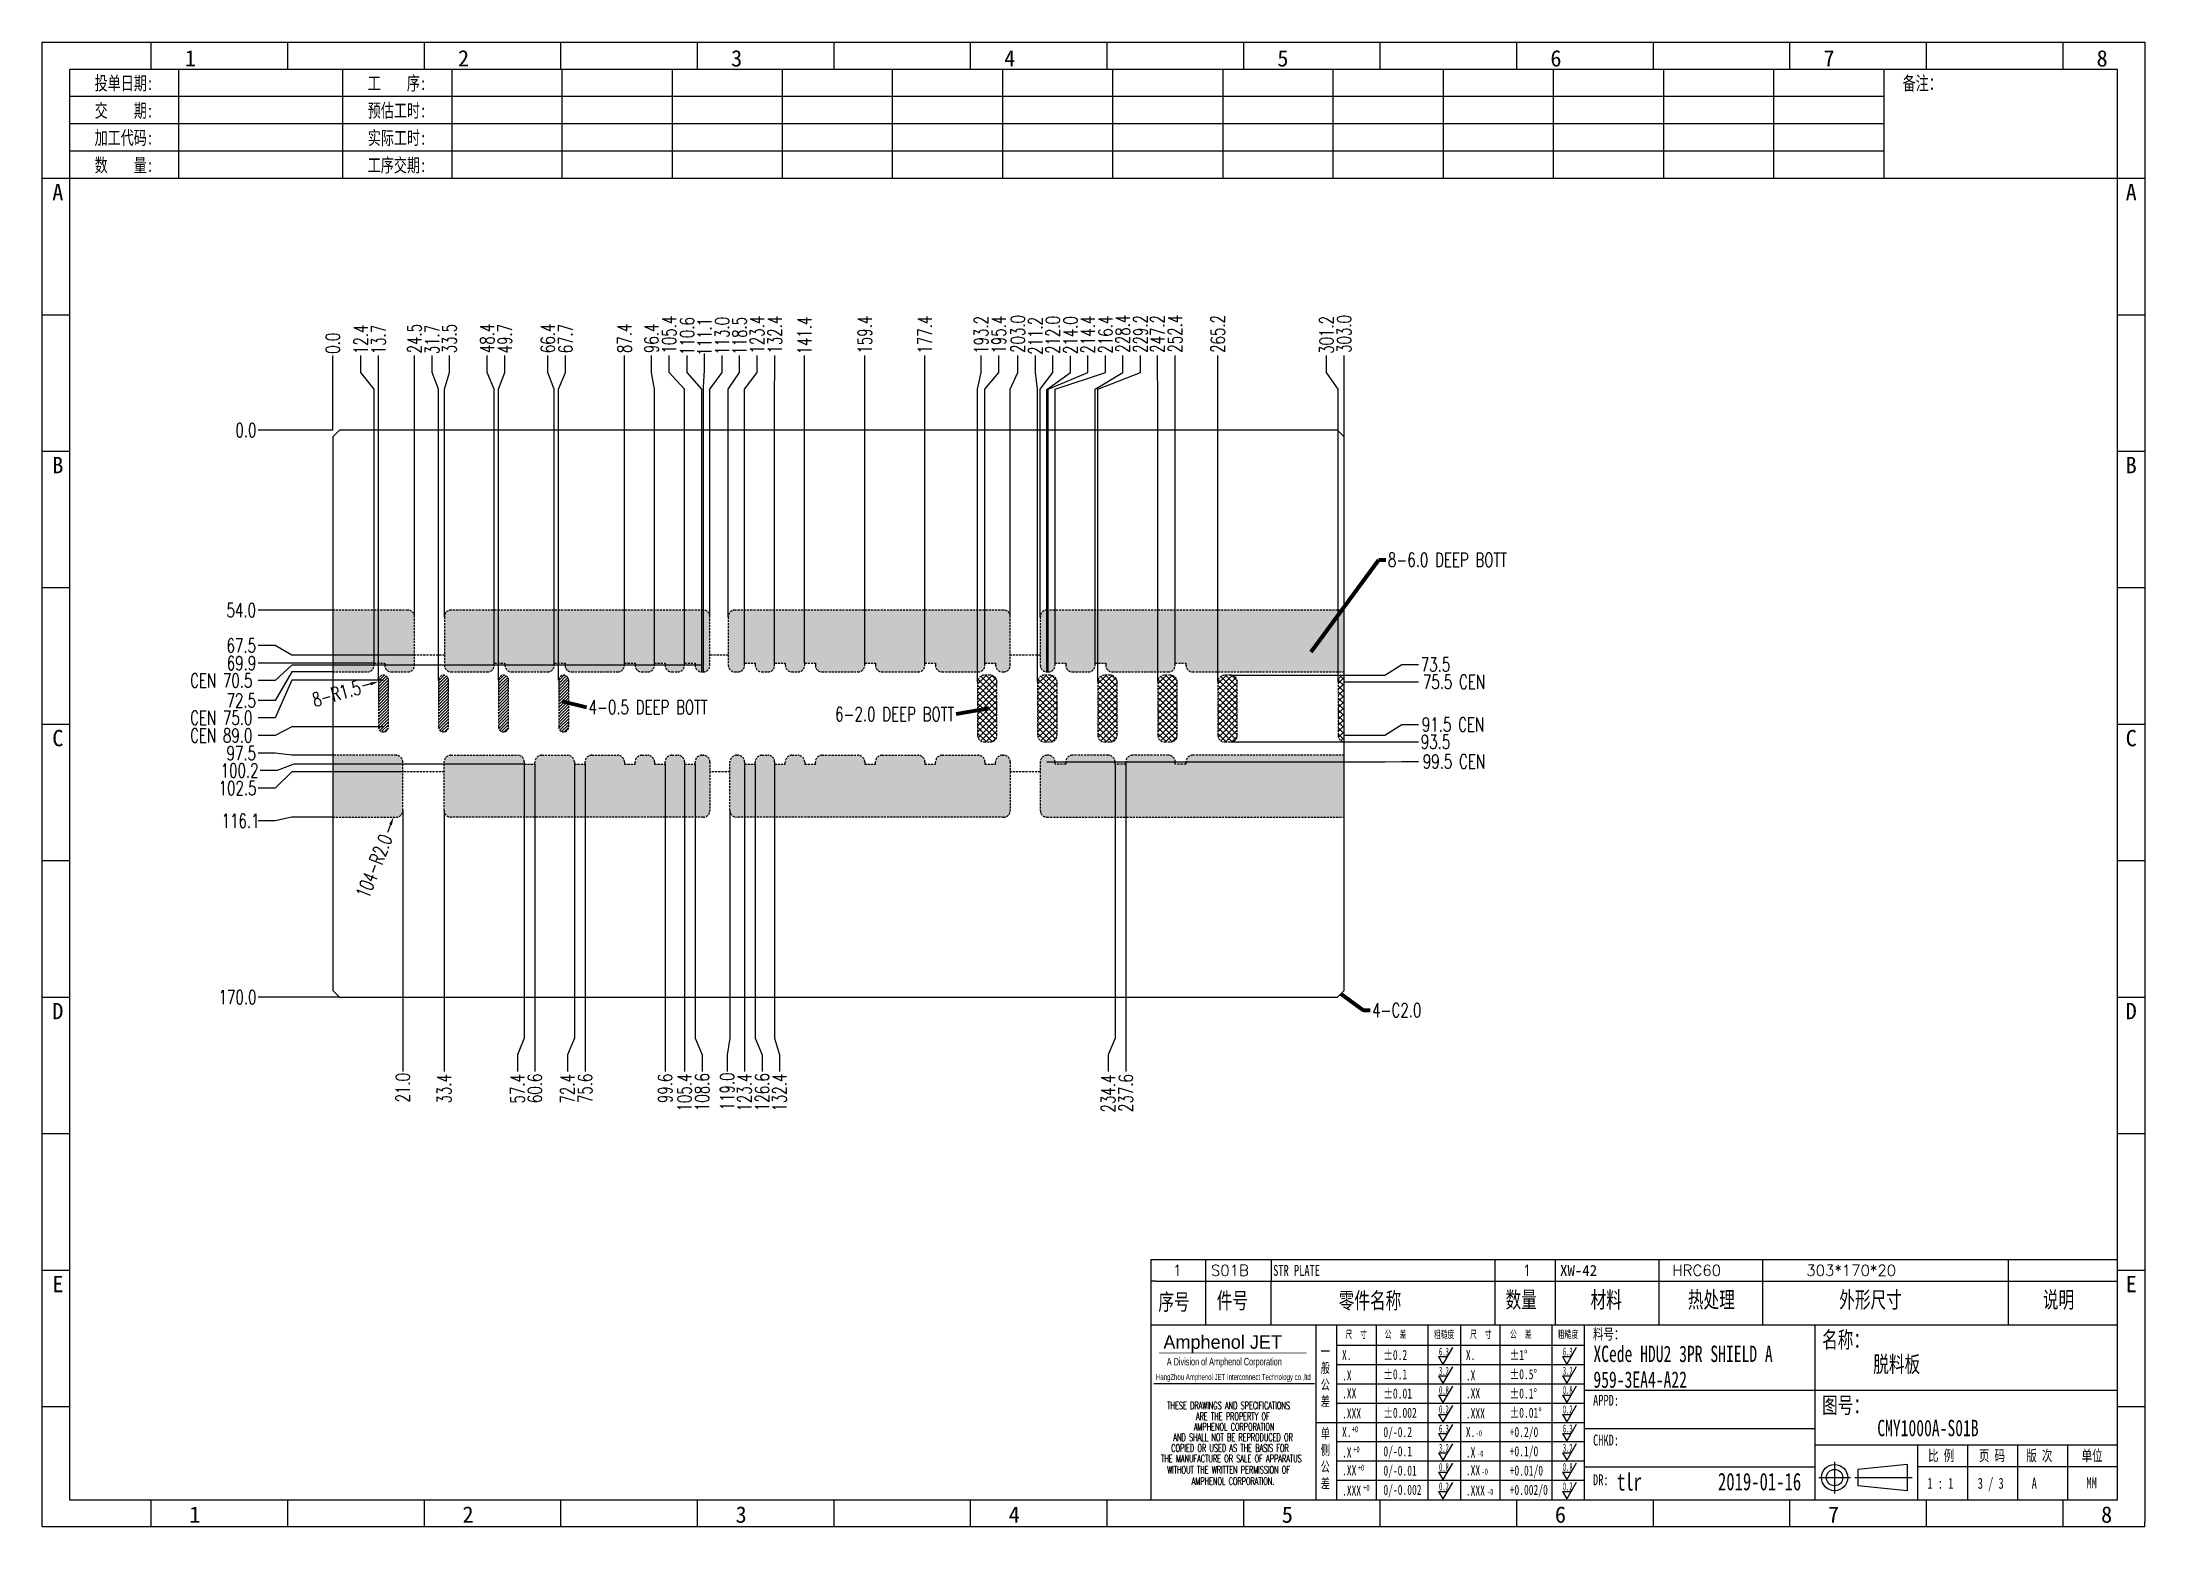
# Model space of a CAD drawing. Header units: millimetres. Extents: x -2852 to 5627, y -2271 to 1849.
# Drawn here: x 4347 to 4977, y -675 to -230 of the extents above; entities that cross this region are included whole.
import ezdxf
from ezdxf.enums import TextEntityAlignment as Align

# ---------------------------------------------------------------- set-up
doc = ezdxf.new("R2010")
doc.units = ezdxf.units.MM
doc.header["$PDSIZE"] = 3
doc.linetypes.add('DASHED', pattern=[19.05, 12.7, -6.35])
doc.linetypes.add('DASHED2', pattern=[9.525, 6.35, -3.175])
for name, color, linetype in [('1', 7, 'Continuous'), ('11', 4, 'DASHED2'), ('41', 1, 'Continuous'), ('S01', 170, 'Continuous'), ('S012', 4, 'DASHED')]:
    doc.layers.add(name, color=color, linetype=linetype)
doc.styles.add('CH', font='仿宋_GB2312_0.ttf')
doc.styles.add('jet02', font='simplex.shx', dxfattribs={"width": 0.7})
doc.styles.add('SIMPLEX', font='SIMPLEX')
doc.styles.get("Standard").update_dxf_attribs({"font": '仿宋_GB2312_0.ttf', "width": 0.7})
doc.styles.add('TEXTSTYLE_1', font='TRIUMB.TTF')
doc.styles.add('TEXTSTYLE_2', font='TRIUM.TTF')
doc.styles.add('tk', font='', dxfattribs={"width": 0.7})
doc.styles.add('tk 2', font='仿宋_GB2312_0.ttf', dxfattribs={"width": 0.65})
doc.styles.add('tk 4', font='simplex.shx', dxfattribs={"width": 0.65, "bigfont": 'bigfont.shx'})
doc.styles.get('tk').set_extended_font_data('NSimSun')
doc.dimstyles.new('jet02', dxfattribs={"dimtxt": 3.5, "dimasz": 2.1, "dimexe": 1, "dimexo": 0, "dimgap": 0.5, "dimtad": 0, "dimtoh": 1, "dimdec": 3, "dimzin": 9, "dimdsep": 46, "dimtxsty": 'jet02', "dimcen": 0, "dimclrt": 256, "dimazin": 2, "dimtfac": 1, "dimtdec": 3, "dimtofl": 0, "dimtmove": 0, "dimatfit": 1, "dimfxl": 0, "dimarcsym": 0})

msp = doc.modelspace()

# ---------------------------------------------------------------- texts
at = {"layer": '41', "ltscale": 0.05, "char_height": 4.2, "style": 'jet02'}
for s, insert, attachment_point in [('8-6.0 DEEP BOTT', (4749.9458, -385.4136), 4), ('4-0.5 DEEP BOTT', (4510.4741, -429.5444), 4), ('6-2.0 DEEP BOTT', (4619.9856, -431.6716), 6), ('4-C2.0', (4745.2219, -520.3531), 4)]:
    msp.add_mtext(s, dxfattribs=dict(at, insert=insert, attachment_point=attachment_point))

# ---------------------------------------------------------------- blocks, each defined once
blk = doc.blocks.new('A3-N')
at = {"layer": '1', "color": 1}
for p, q in [((0, 0), (0, 296.73)), ((0, 296.73), (420, 296.73)), ((21.82, 291.27), (21.82, 296.73)), ((49.09, 291.27), (49.09, 296.73)), ((76.36, 291.27), (76.36, 296.73)), ((103.64, 291.27), (103.64, 296.73)), ((103.64, 291.27), (103.64, 296.73)), ((103.64, 291.27), (103.64, 296.73)), ((130.91, 291.27), (130.91, 296.73)), ((158.18, 291.27), (158.18, 296.73)), ((185.45, 291.27), (185.45, 296.73)), ((212.73, 291.27), (212.73, 296.73)), ((240, 291.27), (240, 296.73)), ((267.27, 291.27), (267.27, 296.73)), ((294.55, 291.27), (294.55, 296.73)), ((321.82, 291.27), (321.82, 296.73)), ((349.09, 291.27), (349.09, 296.73)), ((376.36, 291.27), (376.36, 296.73)), ((403.64, 291.27), (403.64, 296.73)), ((420, 296.73), (420, 1)), ((5.45, 269.45), (0, 269.45)), ((420, 269.45), (414.55, 269.45)), ((5.45, 242.18), (0, 242.18)), ((420, 242.18), (414.55, 242.18)), ((5.45, 214.91), (0, 214.91)), ((420, 214.91), (414.55, 214.91)), ((5.45, 187.64), (0, 187.64)), ((420, 187.64), (414.55, 187.64)), ((5.45, 160.36), (0, 160.36)), ((420, 160.36), (414.55, 160.36)), ((5.45, 133.09), (0, 133.09)), ((420, 133.09), (414.55, 133.09)), ((5.45, 105.82), (0, 105.82)), ((420, 105.82), (414.55, 105.82)), ((5.45, 78.55), (0, 78.55)), ((420, 78.55), (414.55, 78.55)), ((5.45, 51.27), (0, 51.27)), ((420, 51.27), (414.55, 51.27)), ((222.45, 49.09), (221.45, 49.09)), ((221.45, 49.09), (221.45, 40.36)), ((222.45, 49.09), (414.55, 49.09)), ((232.36, 49.09), (232.36, 40.36)), ((245.45, 49.09), (245.45, 40.36)), ((290.18, 49.09), (290.18, 40.36)), ((302.18, 49.09), (302.18, 40.36)), ((322.91, 49.09), (322.91, 40.36)), ((343.64, 49.09), (343.64, 40.36)), ((392.73, 40.36), (392.73, 49.09)), ((258.55, 40.36), (258.55, 5.44)), ((266.45, 40.36), (266.45, 5.44)), ((276.78, 40.36), (276.78, 5.45)), ((291.18, 40.36), (291.18, 5.45)), ((301.51, 40.37), (301.51, 5.46)), ((308.01, 40.36), (308.01, 5.45)), ((354.09, 40.36), (354.09, 5.45)), ((308.01, 32.39), (258.55, 32.39)), ((308.01, 28.54), (258.55, 28.54)), ((414.55, 27.27), (308.01, 27.27)), ((5.45, 24), (0, 24)), ((308.01, 24.69), (258.55, 24.69)), ((420, 24), (414.55, 24)), ((308.01, 16.99), (258.55, 16.99)), ((354.09, 19.63), (308.01, 19.63)), ((308.01, 13.14), (258.55, 13.14)), ((414.55, 16.36), (354.09, 16.36)), ((374.55, 16.36), (374.55, 5.45)), ((384.55, 16.36), (384.55, 5.45)), ((394.55, 16.36), (394.55, 5.45)), ((404.55, 16.36), (404.55, 5.45)), ((308.01, 9.29), (258.55, 9.29)), ((308.01, 11.99), (354.09, 11.99)), ((372.51, 12.49), (362.69, 11.5)), ((362.69, 11.5), (362.69, 8.23)), ((372.51, 12.49), (372.51, 7.25)), ((414.55, 12), (374.55, 12)), ((21.82, 0), (21.82, 5.45)), ((49.09, 0), (49.09, 5.45)), ((76.36, 0), (76.36, 5.45)), ((103.64, 0), (103.64, 5.45)), ((130.91, 0), (130.91, 5.45)), ((158.18, 0), (158.18, 5.45)), ((185.45, 0), (185.45, 5.45)), ((212.73, 0), (212.73, 5.45)), ((240, 0), (240, 5.45)), ((267.27, 0), (267.27, 5.45)), ((294.55, 0), (294.55, 5.45)), ((321.82, 0), (321.82, 5.45)), ((349.09, 0), (349.09, 5.45)), ((372.51, 7.25), (362.69, 8.23)), ((376.36, 0), (376.36, 5.45)), ((403.64, 0), (403.64, 5.45)), ((1, 0), (0, 0)), ((420, 0), (1, 0)), ((420, 0), (420, 1))]:
    blk.add_line(p, q, dxfattribs=at)
at = {"layer": '1'}
for p, q in [((414.55, 278.18), (414.55, 284.73)), ((221.45, 40.36), (221.45, 5.45)), ((221.45, 40.36), (414.55, 40.36)), ((221.45, 40.36), (414.55, 40.36)), ((254.41, 40.36), (254.41, 5.45)), ((283.28, 40.36), (283.28, 5.45)), ((308.01, 36.24), (258.55, 36.24)), ((222.08, 28.67), (254.12, 28.67)), ((308.01, 20.84), (254.41, 20.84))]:
    blk.add_line(p, q, dxfattribs=at)
at = {"layer": '1', "color": 1, "ltscale": 0.05}
for p, q in [((278.93, 34.04), (279.79, 32.56)), ((278.93, 34.04), (280.65, 34.04)), ((281.68, 35.84), (279.79, 32.56)), ((303.66, 34.05), (304.52, 32.56)), ((303.66, 34.05), (305.38, 34.05)), ((306.41, 35.84), (304.52, 32.56)), ((278.93, 30.19), (279.79, 28.71)), ((278.93, 30.19), (280.65, 30.19)), ((281.68, 31.99), (279.79, 28.71)), ((303.66, 30.2), (305.38, 30.2)), ((303.66, 30.2), (304.52, 28.71)), ((306.41, 31.99), (304.52, 28.71)), ((278.93, 26.34), (279.79, 24.86)), ((278.93, 26.34), (280.65, 26.34)), ((281.68, 28.14), (279.79, 24.86)), ((303.66, 26.35), (304.52, 24.86)), ((303.66, 26.35), (305.38, 26.35)), ((306.41, 28.14), (304.52, 24.86)), ((278.93, 22.49), (280.65, 22.49)), ((278.93, 22.49), (279.79, 21.01)), ((281.68, 24.29), (279.79, 21.01)), ((303.66, 22.5), (305.38, 22.5)), ((303.66, 22.5), (304.52, 21.01)), ((306.41, 24.29), (304.52, 21.01)), ((278.93, 18.66), (279.79, 17.17)), ((278.93, 18.66), (280.65, 18.66)), ((281.68, 20.45), (279.79, 17.17)), ((303.66, 18.66), (304.52, 17.18)), ((303.66, 18.66), (305.38, 18.66)), ((306.41, 20.46), (304.52, 17.18)), ((278.93, 14.81), (280.65, 14.81)), ((278.93, 14.81), (279.79, 13.32)), ((281.68, 16.6), (279.79, 13.32)), ((281.68, 12.75), (279.79, 9.47)), ((303.66, 14.81), (305.38, 14.81)), ((303.66, 14.81), (304.52, 13.33)), ((306.41, 16.61), (304.52, 13.33)), ((306.41, 12.76), (304.52, 9.48)), ((278.93, 10.96), (279.79, 9.47)), ((278.93, 10.96), (280.65, 10.96)), ((281.68, 8.9), (279.79, 5.62)), ((303.66, 10.96), (304.52, 9.48)), ((303.66, 10.96), (305.38, 10.96)), ((306.41, 8.91), (304.52, 5.63)), ((278.93, 7.11), (279.79, 5.62)), ((278.93, 7.11), (280.65, 7.11)), ((303.66, 7.11), (305.38, 7.11)), ((303.66, 7.11), (304.52, 5.63))]:
    blk.add_line(p, q, dxfattribs=at)
at = {"layer": '1', "color": 1, "ltscale": 0.1}
for p, q in [((358.01, 13.02), (358.01, 6.71)), ((354.86, 9.87), (361.17, 9.87)), ((362.03, 9.87), (373.54, 9.87))]:
    blk.add_line(p, q, dxfattribs=at)
at = {"layer": '1'}
blk.add_lwpolyline([(221.45, 5.45), (414.55, 5.45), (414.55, 291.27), (5.45, 291.27), (5.45, 5.45), (414.55, 5.45)], dxfattribs=at)
at = {"layer": '1', "color": 7, "linetype": 'Continuous', "const_width": 0.123}
blk.add_lwpolyline([(223.11, 34.74), (252.6, 34.76)], dxfattribs=at)
at = {"layer": '1', "color": 1}
for radius in [2.62, 1.64]:
    blk.add_circle((358.01, 9.87), radius, dxfattribs=at)
at = {"layer": '41'}
for p, q in [((27.27, 291.27), (27.27, 269.45)), ((60, 291.27), (60, 269.45)), ((81.82, 291.27), (81.82, 269.45)), ((103.82, 291.27), (103.82, 269.45)), ((125.82, 291.27), (125.82, 269.45)), ((147.82, 291.27), (147.82, 269.45)), ((169.82, 291.27), (169.82, 269.45)), ((191.82, 291.27), (191.82, 269.45)), ((213.82, 291.27), (213.82, 269.45)), ((235.82, 291.27), (235.82, 269.45)), ((257.82, 291.27), (257.82, 269.45)), ((279.82, 291.27), (279.82, 269.45)), ((301.82, 291.27), (301.82, 269.45)), ((323.82, 291.27), (323.82, 269.45)), ((345.82, 291.27), (345.82, 269.45)), ((367.82, 291.27), (367.82, 269.45)), ((367.82, 285.82), (5.45, 285.82)), ((367.82, 280.36), (5.45, 280.36)), ((367.82, 274.91), (5.45, 274.91)), ((414.55, 269.45), (5.45, 269.45))]:
    blk.add_line(p, q, dxfattribs=at)
at = {"layer": '1', "color": 1}
for s, p in [('1', (29.64, 295.11)), ('2', (84.18, 295.11)), ('3', (138.73, 295.11)), ('4', (193.27, 295.11)), ('5', (247.82, 295.11)), ('6', (302.36, 295.11)), ('7', (356.91, 295.11)), ('8', (411.45, 295.11)), ('1', (30.53, 4.11)), ('2', (85.08, 4.11)), ('3', (139.62, 4.11)), ('4', (194.17, 4.11)), ('5', (248.72, 4.11)), ('6', (303.26, 4.11)), ('7', (357.81, 4.11)), ('8', (412.35, 4.11))]:
    blk.add_text(s, height=3.27, dxfattribs=at).set_placement(p, align=Align.TOP_CENTER)
at = {"layer": '1', "style": 'tk', "width": 0.7}
for s, p in [('投单日期:', (16.36, 288.55)), ('工    序:', (70.91, 288.55)), ('备注：', (375.51, 288.55)), ('交    期:', (16.36, 283.09)), ('预估工时:', (70.91, 283.09)), ('加工代码:', (16.36, 277.64)), ('实际工时:', (70.91, 277.64)), ('数    量:', (16.36, 272.18)), ('工序交期:', (70.91, 272.18))]:
    blk.add_text(s, height=2.727, dxfattribs=at).set_placement(p, align=Align.MIDDLE)
at = {"layer": '1', "color": 1}
for s, p in [('A', (2.04, 268.36)), ('B', (2.04, 213.82)), ('C', (2.04, 159.27)), ('D', (2.04, 104.73)), ('E', (2.04, 50.18))]:
    blk.add_text(s, height=3.27, dxfattribs=at).set_placement(p, align=Align.TOP_LEFT)
for s, p in [('A', (418.37, 268.36)), ('B', (418.37, 213.82)), ('C', (418.37, 159.27)), ('D', (418.37, 104.73)), ('E', (418.37, 50.18))]:
    blk.add_text(s, height=3.27, dxfattribs=at).set_placement(p, align=Align.TOP_RIGHT)
at = {"layer": '1', "color": 1, "style": 'tk 2', "width": 0.7}
for s, height, p in [('序号', 3.273, (222.96, 43.34)), ('件号', 3.273, (234.62, 43.61)), ('零件名称', 3.273, (258.97, 43.61)), ('数量', 3.273, (292.3, 43.78)), ('材料', 3.273, (309.27, 43.78)), ('热处理', 3.273, (328.71, 43.78)), ('外形尺寸', 3.273, (358.94, 43.78)), ('说明', 3.273, (399.61, 43.78)), ('料号：', 2.182, (309.77, 37.46)), ('名称：', 3.273, (355.52, 35.79)), ('图号：', 3.273, (355.52, 22.7)), ('比 例', 2.182, (376.69, 13.18)), ('页 码', 2.182, (386.85, 13.18)), ('版 次', 2.182, (396.31, 13.18)), ('单位', 2.182, (407.35, 13.18))]:
    blk.add_text(s, height=height, dxfattribs=at).set_placement(p)
at = {"layer": '1', "color": 7, "linetype": 'Continuous', "style": 'TEXTSTYLE_1'}
blk.add_text('Amphenol JET', height=2.7, dxfattribs=at).set_placement((223.96, 35.61))
at = {"layer": '1', "color": 7, "linetype": 'Continuous'}
for s, height, style, width, p in [('A Division of Amphenol Corporation', 1.5, 'TEXTSTYLE_2', 0.7, (224.64, 32.29)), ('HangZhou Amphenol JET Interconnect Technology co.,ltd ', 1.2, 'TEXTSTYLE_2', 0.6, (222.47, 29.36)), ('THESE DRAWINGS AND SPECIFICATIONS', 1.5, 'tk 4', 0.6, (224.73, 23.52)), ('ARE THE PROPERTY OF', 1.5, 'tk 4', 0.6, (230.45, 21.35)), ('AND SHALL NOT BE REPRODUCED OR', 1.5, 'tk 4', 0.6, (225.95, 17.17)), ('AMPHENOL CORPORATION', 1.5, 'tk 4', 0.6, (230.04, 19.27)), ('THE MANUFACTURE OR SALE OF APPARATUS', 1.5, 'tk 4', 0.6, (223.5, 12.92)), ('COPIED OR USED AS THE BASIS FOR', 1.5, 'tk 4', 0.6, (225.54, 15.02)), ('WITHOUT THE WRITTEN PERMISSION OF', 1.5, 'tk 4', 0.6, (224.73, 10.67)), ('AMPHENOL CORPORATION.', 1.5, 'tk 4', 0.6, (229.63, 8.4))]:
    blk.add_text(s, height=height, dxfattribs=dict(at, style=style, width=width)).set_placement(p)
at = {"layer": '1', "color": 1, "style": 'tk 2', "width": 0.7}
for s, p in [('X.', (259.64, 34.37)), ('%%P0.2', (267.9, 34.37)), ('X.', (284.37, 34.37)), ('%%P1%%D', (293.12, 34.37)), ('.X', (259.64, 30.28)), ('%%P0.1', (267.9, 30.52)), ('.X', (284.37, 30.28)), ('%%P0.5%%D', (293.12, 30.52)), ('.XX', (259.64, 26.71)), ('%%P0.01', (267.9, 26.67)), ('.XX', (284.37, 26.71)), ('%%P0.1%%D', (293.12, 26.67)), ('.XXX', (259.64, 22.68)), ('%%P0.002', (267.9, 22.82)), ('.XXX', (284.37, 22.68)), ('%%P0.01%%D', (293.12, 22.82)), ('X.', (259.64, 18.97)), ('0/-0.2', (267.9, 18.97)), ('X.', (284.37, 18.97)), ('+0.2/0', (293.12, 18.97)), ('.X', (259.64, 14.88)), ('0/-0.1', (267.9, 15.12)), ('.X', (284.37, 14.88)), ('+0.1/0', (293.12, 15.12)), ('.XX', (259.64, 11.31)), ('0/-0.01', (267.9, 11.27)), ('0/-0.002', (267.9, 7.42)), ('.XX', (284.37, 11.31)), ('+0.01/0', (293.12, 11.27)), ('+0.002/0', (293.12, 7.42)), ('.XXX', (259.64, 7.28)), ('.XXX', (284.37, 7.28))]:
    blk.add_text(s, height=2, dxfattribs=at).set_placement(p, align=Align.MIDDLE_LEFT)
at = {"layer": '1', "color": 1, "ltscale": 0.05, "style": 'tk 2', "width": 0.5}
for s, p in [('6.3', (279.01, 34.26)), ('6.3', (303.74, 34.27)), ('3.2', (279.01, 30.41)), ('3.2', (303.74, 30.42)), ('0.8', (279.01, 26.56)), ('0.8', (303.74, 26.57)), ('0.2', (279.01, 22.71)), ('0.2', (303.74, 22.72)), ('6.3', (279.01, 18.87)), ('6.3', (303.74, 18.88)), ('3.2', (279.01, 15.02)), ('0.8', (279.01, 11.17)), ('3.2', (303.74, 15.03)), ('0.8', (303.74, 11.18)), ('0.2', (279.01, 7.32)), ('0.2', (303.74, 7.33))]:
    blk.add_text(s, height=1.6, dxfattribs=at).set_placement(p)
at = {"layer": '1', "style": 'tk 2', "width": 0.7}
for s, p in [('APPD:', (309.77, 24.21)), ('CHKD:', (309.77, 16.27)), ('DR:', (309.77, 8.35))]:
    blk.add_text(s, height=2.182, dxfattribs=at).set_placement(p)
at = {"layer": '1', "color": 7, "style": 'tk 2', "width": 0.7}
blk.add_text('MM', height=2.182, dxfattribs=at).set_placement((408.31, 7.75))
at = {"layer": '1', "color": 1, "ltscale": 0.05, "char_height": 1.5, "width": 6.3627, "attachment_point": 1, "style": 'tk 2'}
for s, insert in [('尺  寸', (260.31, 39.25)), ('公  差', (268.17, 39.25)), ('粗糙度', (277.98, 39.25)), ('尺  寸', (285.2, 39.25)), ('公  差', (293.18, 39.25)), ('粗糙度', (302.71, 39.26))]:
    blk.add_mtext(s, dxfattribs=dict(at, insert=insert))
at = {"layer": '1', "ltscale": 0.05, "char_height": 2, "width": 2.5195, "attachment_point": 1, "style": 'tk 2'}
for s, insert in [('一般公差', (255.39, 36.11)), ('单侧公差', (255.39, 19.71))]:
    blk.add_mtext(s, dxfattribs=dict(at, insert=insert))
at = {"layer": '1', "color": 1, "ltscale": 0.05, "char_height": 1.2, "width": 5.1396, "attachment_point": 1, "line_spacing_factor": 0.8, "style": 'tk 2'}
for s, insert in [('+0', (261.58, 20.13)), ('-0', (286.31, 19.33)), ('+0', (261.88, 16.09)), ('-0', (286.61, 15.29)), ('+0', (262.79, 12.45)), ('+0', (263.87, 8.44)), ('-0', (287.51, 11.65)), ('-0', (288.59, 7.64))]:
    blk.add_mtext(s, dxfattribs=dict(at, insert=insert))
at = {"layer": '1', "style": 'tk 2', "width": 0.7}
for tag, p in [('PATR-NO1', (309.84, 32.96)), ('TITLE', (365.74, 30.9)), ('PATR-NO2', (309.84, 27.81)), ('DWG-NO:', (366.54, 18.14))]:
    blk.add_attdef(tag, p, '', height=3.27, dxfattribs=at)
at = {"layer": '1', "color": 1, "style": 'tk 2', "width": 0.7}
for tag, p in [('DRAW', (314.55, 7.27)), ('DATE', (334.72, 7.32))]:
    blk.add_attdef(tag, p, '', height=3.49, dxfattribs=at)
at = {"layer": '1', "style": 'tk 2', "width": 0.7}
for tag, p in [('SCALE', (376.55, 8.73)), ('SHEET', (386.6, 8.72)), ('REV', (397.38, 8.73))]:
    blk.add_attdef(tag, text='', height=2.18, dxfattribs=at).set_placement(p, align=Align.MIDDLE_LEFT)
blk = doc.blocks.new('FB3')
at = {"layer": '1', "color": 1}
for p, q in [((0, 4.36), (193.09, 4.36)), ((0, 4.36), (0, 0)), ((10.91, 4.36), (10.91, 0)), ((24, 4.36), (24, 0)), ((68.73, 4.36), (68.73, 0)), ((80.73, 4.36), (80.73, 0)), ((101.45, 4.36), (101.45, 0)), ((122.18, 4.36), (122.18, 0)), ((171.27, 0), (171.27, 4.36))]:
    blk.add_line(p, q, dxfattribs=at)
at = {"layer": '1'}
for tag, style, p in [('ITEM', 'SIMPLEX', (4.36, 2.18)), ('PARTNO', 'SIMPLEX', (12, 2.18)), ('QTY', 'SIMPLEX', (74.18, 2.18)), ('MATL', 'CH', (81.72, 2.18)), ('FINISH', 'SIMPLEX', (104.17, 2.18)), ('SPEC', 'SIMPLEX', (130.91, 2.18)), ('REMARK', 'SIMPLEX', (174.06, 2.18))]:
    blk.add_attdef(tag, text='', height=2.18, dxfattribs=dict(at, style=style)).set_placement(p, align=Align.MIDDLE_LEFT)
at = {"layer": '1', "style": 'tk', "width": 0.7}
blk.add_attdef('DIE', text='', height=2.18, dxfattribs=at).set_placement((24.43, 2.18), align=Align.MIDDLE_LEFT)
blk = doc.blocks.new('*D4798')
at = {"layer": '41'}
blk.add_line((1651.3, 2766.3), (1650.37, 2763.95), dxfattribs=at)
at = {"layer": '41', "ltscale": 0.05}
blk.add_solid([(1651.69, 2766.14), (1650.91, 2766.45), (1652.22, 2768.64)], dxfattribs=at)
at = {"layer": 'Defpoints', "color": 0, "ltscale": 0.05}
for p in [(1652.22, 2768.64), (1652.95, 2770.5)]:
    blk.add_point(p, dxfattribs=at)
at = {"layer": '41', "ltscale": 0.05, "insert": (1646.38, 2753.82), "char_height": 4.2, "attachment_point": 5, "rotation": 68.48351, "style": 'jet02'}
blk.add_mtext('104-R2.0', dxfattribs=at)
blk = doc.blocks.new('*D4799')
at = {"layer": '41'}
blk.add_line((1645.29, 2808.44), (1642.87, 2807.75), dxfattribs=at)
at = {"layer": '41', "ltscale": 0.05}
blk.add_solid([(1645.41, 2808.04), (1645.17, 2808.85), (1647.71, 2809.14)], dxfattribs=at)
at = {"layer": 'Defpoints', "color": 0, "ltscale": 0.05}
for p in [(1647.71, 2809.14), (1649.15, 2809.55)]:
    blk.add_point(p, dxfattribs=at)
at = {"layer": '41', "ltscale": 0.05, "insert": (1635.09, 2805.52), "char_height": 4.2, "attachment_point": 5, "rotation": 16.0239, "style": 'jet02'}
blk.add_mtext('8-R1.5', dxfattribs=at)
blk = doc.blocks.new('*D4800')
at = {"layer": '41', "ltscale": 0.05}
blk.add_line((1633.95, 2884.55), (1611.64, 2884.55), dxfattribs=at)
at = {"layer": 'Defpoints', "color": 0, "ltscale": 0.05}
for p in [(1611.64, 2884.55), (1633.95, 2884.55), (1633.95, 2884.55)]:
    blk.add_point(p, dxfattribs=at)
at = {"layer": '41', "ltscale": 0.05, "insert": (1607.96, 2884.55), "char_height": 4.2, "attachment_point": 5, "style": 'jet02'}
blk.add_mtext('0.0', dxfattribs=at)
blk = doc.blocks.new('*D4801')
at = {"layer": '41', "ltscale": 0.05}
blk.add_line((1635.95, 2714.55), (1611.64, 2714.55), dxfattribs=at)
at = {"layer": 'Defpoints', "color": 0, "ltscale": 0.05}
for p in [(1633.95, 2884.55), (1611.64, 2714.55), (1635.95, 2714.55)]:
    blk.add_point(p, dxfattribs=at)
at = {"layer": '41', "ltscale": 0.05, "insert": (1605.44, 2714.55), "char_height": 4.2, "attachment_point": 5, "style": 'jet02'}
blk.add_mtext('170.0', dxfattribs=at)
blk = doc.blocks.new('*D4802')
at = {"layer": '41', "ltscale": 0.05}
for p, q in [((1616.68, 2767.45), (1611.64, 2767.45)), ((1621.72, 2768.5), (1616.68, 2767.45)), ((1633.95, 2768.5), (1621.72, 2768.5))]:
    blk.add_line(p, q, dxfattribs=at)
at = {"layer": 'Defpoints', "color": 0, "ltscale": 0.05}
for p in [(1633.95, 2884.55), (1611.64, 2767.45), (1633.95, 2768.5)]:
    blk.add_point(p, dxfattribs=at)
at = {"layer": '41', "ltscale": 0.05, "insert": (1606.35, 2767.45), "char_height": 4.2, "attachment_point": 5, "style": 'jet02'}
blk.add_mtext('116.1', dxfattribs=at)
blk = doc.blocks.new('*D4803')
at = {"layer": '41', "ltscale": 0.05}
for p, q in [((1621.72, 2782.05), (1616.68, 2777.24)), ((1654.95, 2782.05), (1621.72, 2782.05)), ((1616.68, 2777.24), (1611.64, 2777.24))]:
    blk.add_line(p, q, dxfattribs=at)
at = {"layer": 'Defpoints', "color": 0, "ltscale": 0.05}
for p in [(1633.95, 2884.55), (1654.95, 2782.05), (1611.64, 2777.24)]:
    blk.add_point(p, dxfattribs=at)
at = {"layer": '41', "ltscale": 0.05, "insert": (1605.44, 2777.24), "char_height": 4.2, "attachment_point": 5, "style": 'jet02'}
blk.add_mtext('102.5', dxfattribs=at)
blk = doc.blocks.new('*D4804')
at = {"layer": '41', "ltscale": 0.05}
for p, q in [((1617.31, 2782.49), (1612.27, 2782.49)), ((1622.35, 2784.4), (1617.31, 2782.49)), ((1691.35, 2784.4), (1622.35, 2784.4))]:
    blk.add_line(p, q, dxfattribs=at)
at = {"layer": 'Defpoints', "color": 0, "ltscale": 0.05}
for p in [(1633.95, 2884.55), (1612.27, 2782.49), (1691.35, 2784.4)]:
    blk.add_point(p, dxfattribs=at)
at = {"layer": '41', "ltscale": 0.05, "insert": (1606.07, 2782.49), "char_height": 4.2, "attachment_point": 5, "style": 'jet02'}
blk.add_mtext('100.2', dxfattribs=at)
blk = doc.blocks.new('*D4805')
at = {"layer": '41', "ltscale": 0.05}
for p, q in [((1616.68, 2787.74), (1611.64, 2787.74)), ((1621.72, 2787.05), (1616.68, 2787.74)), ((1633.95, 2787.05), (1621.72, 2787.05))]:
    blk.add_line(p, q, dxfattribs=at)
at = {"layer": 'Defpoints', "color": 0, "ltscale": 0.05}
for p in [(1633.95, 2884.55), (1611.64, 2787.74), (1633.95, 2787.05)]:
    blk.add_point(p, dxfattribs=at)
at = {"layer": '41', "ltscale": 0.05, "insert": (1606.56, 2787.74), "char_height": 4.2, "attachment_point": 5, "style": 'jet02'}
blk.add_mtext('97.5', dxfattribs=at)
blk = doc.blocks.new('*D4806')
at = {"layer": '41', "ltscale": 0.05}
for p, q in [((1616.68, 2792.99), (1611.64, 2792.99)), ((1621.72, 2795.55), (1616.68, 2792.99)), ((1649.15, 2795.55), (1621.72, 2795.55))]:
    blk.add_line(p, q, dxfattribs=at)
at = {"layer": 'Defpoints', "color": 0, "ltscale": 0.05}
for p in [(1633.95, 2884.55), (1611.64, 2792.99), (1649.15, 2795.55)]:
    blk.add_point(p, dxfattribs=at)
at = {"layer": '41', "ltscale": 0.05, "insert": (1599.56, 2792.99), "char_height": 4.2, "attachment_point": 5, "style": 'jet02'}
blk.add_mtext('{\\C1; CEN }89.0', dxfattribs=at)
blk = doc.blocks.new('*D4807')
at = {"layer": '41', "ltscale": 0.05}
for p, q in [((1621.72, 2809.55), (1616.68, 2798.24)), ((1649.15, 2809.55), (1621.72, 2809.55)), ((1616.68, 2798.24), (1611.64, 2798.24))]:
    blk.add_line(p, q, dxfattribs=at)
at = {"layer": 'Defpoints', "color": 0, "ltscale": 0.05}
for p in [(1633.95, 2884.55), (1649.15, 2809.55), (1611.64, 2798.24)]:
    blk.add_point(p, dxfattribs=at)
at = {"layer": '41', "ltscale": 0.05, "insert": (1599.56, 2798.24), "char_height": 4.2, "attachment_point": 5, "style": 'jet02'}
blk.add_mtext('{\\C1; CEN }75.0', dxfattribs=at)
blk = doc.blocks.new('*D4808')
at = {"layer": '41', "ltscale": 0.05}
for p, q in [((1621.72, 2812.05), (1616.68, 2803.49)), ((1633.95, 2812.05), (1621.72, 2812.05)), ((1616.68, 2803.49), (1611.64, 2803.49))]:
    blk.add_line(p, q, dxfattribs=at)
at = {"layer": 'Defpoints', "color": 0, "ltscale": 0.05}
for p in [(1633.95, 2884.55), (1633.95, 2812.05), (1611.64, 2803.49)]:
    blk.add_point(p, dxfattribs=at)
at = {"layer": '41', "ltscale": 0.05, "insert": (1606.56, 2803.49), "char_height": 4.2, "attachment_point": 5, "style": 'jet02'}
blk.add_mtext('72.5', dxfattribs=at)
blk = doc.blocks.new('*D4809')
at = {"layer": '41', "ltscale": 0.05}
for p, q in [((1621.72, 2814.05), (1616.68, 2809.45)), ((1744.55, 2814.05), (1621.72, 2814.05)), ((1616.68, 2809.45), (1611.64, 2809.45))]:
    blk.add_line(p, q, dxfattribs=at)
at = {"layer": 'Defpoints', "color": 0, "ltscale": 0.05}
for p in [(1633.95, 2884.55), (1744.55, 2814.05), (1611.64, 2809.45)]:
    blk.add_point(p, dxfattribs=at)
at = {"layer": '41', "ltscale": 0.05, "insert": (1599.56, 2809.45), "char_height": 4.2, "attachment_point": 5, "style": 'jet02'}
blk.add_mtext('{\\C1; CEN }70.5', dxfattribs=at)
blk = doc.blocks.new('*D4810')
at = {"layer": '41', "ltscale": 0.05}
blk.add_line((1646.35, 2814.7), (1611.64, 2814.7), dxfattribs=at)
at = {"layer": 'Defpoints', "color": 0, "ltscale": 0.05}
for p in [(1633.95, 2884.55), (1611.64, 2814.7), (1646.35, 2814.7)]:
    blk.add_point(p, dxfattribs=at)
at = {"layer": '41', "ltscale": 0.05, "insert": (1606.63, 2814.7), "char_height": 4.2, "attachment_point": 5, "style": 'jet02'}
blk.add_mtext('69.9', dxfattribs=at)
blk = doc.blocks.new('*D4811')
at = {"layer": '41', "ltscale": 0.05}
for p, q in [((1616.68, 2819.95), (1611.64, 2819.95)), ((1621.72, 2817.05), (1616.68, 2819.95)), ((1658.45, 2817.05), (1621.72, 2817.05))]:
    blk.add_line(p, q, dxfattribs=at)
at = {"layer": 'Defpoints', "color": 0, "ltscale": 0.05}
for p in [(1633.95, 2884.55), (1611.64, 2819.95), (1658.45, 2817.05)]:
    blk.add_point(p, dxfattribs=at)
at = {"layer": '41', "ltscale": 0.05, "insert": (1606.56, 2819.95), "char_height": 4.2, "attachment_point": 5, "style": 'jet02'}
blk.add_mtext('67.5', dxfattribs=at)
blk = doc.blocks.new('*D4812')
at = {"layer": '41', "ltscale": 0.05}
blk.add_line((1633.95, 2830.6), (1611.64, 2830.6), dxfattribs=at)
at = {"layer": 'Defpoints', "color": 0, "ltscale": 0.05}
for p in [(1633.95, 2884.55), (1611.64, 2830.6), (1633.95, 2830.6)]:
    blk.add_point(p, dxfattribs=at)
at = {"layer": '41', "ltscale": 0.05, "insert": (1606.56, 2830.6), "char_height": 4.2, "attachment_point": 5, "style": 'jet02'}
blk.add_mtext('54.0', dxfattribs=at)
blk = doc.blocks.new('*D4813')
at = {"layer": '41', "ltscale": 0.05}
for p, q in [((1847.95, 2785.05), (1949.19, 2785.05)), ((1949.19, 2785.05), (1954.23, 2785.2)), ((1954.23, 2785.2), (1959.27, 2785.2))]:
    blk.add_line(p, q, dxfattribs=at)
at = {"layer": 'Defpoints', "color": 0, "ltscale": 0.05}
for p in [(1633.95, 2884.55), (1847.95, 2785.05), (1959.27, 2785.2)]:
    blk.add_point(p, dxfattribs=at)
at = {"layer": '41', "ltscale": 0.05, "insert": (1969.88, 2785.2), "char_height": 4.2, "attachment_point": 5, "style": 'jet02'}
blk.add_mtext('99.5{\\C1; CEN }', dxfattribs=at)
blk = doc.blocks.new('*D4814')
at = {"layer": '41', "ltscale": 0.05}
blk.add_line((1902.95, 2791.05), (1959.27, 2791.05), dxfattribs=at)
at = {"layer": 'Defpoints', "color": 0, "ltscale": 0.05}
for p in [(1633.95, 2884.55), (1902.95, 2791.05), (1959.27, 2791.05)]:
    blk.add_point(p, dxfattribs=at)
at = {"layer": '41', "ltscale": 0.05, "insert": (1964.35, 2791.05), "char_height": 4.2, "attachment_point": 5, "style": 'jet02'}
blk.add_mtext('93.5', dxfattribs=at)
blk = doc.blocks.new('*D4815')
at = {"layer": '41', "ltscale": 0.05}
for p, q in [((1937.15, 2793.05), (1949.19, 2793.05)), ((1949.19, 2793.05), (1954.23, 2796.3)), ((1954.23, 2796.3), (1959.27, 2796.3))]:
    blk.add_line(p, q, dxfattribs=at)
at = {"layer": 'Defpoints', "color": 0, "ltscale": 0.05}
for p in [(1633.95, 2884.55), (1937.15, 2793.05), (1959.27, 2796.3)]:
    blk.add_point(p, dxfattribs=at)
at = {"layer": '41', "ltscale": 0.05, "insert": (1969.6, 2796.3), "char_height": 4.2, "attachment_point": 5, "style": 'jet02'}
blk.add_mtext('91.5{\\C1; CEN }', dxfattribs=at)
blk = doc.blocks.new('*D4816')
at = {"layer": '41', "ltscale": 0.05}
blk.add_line((1937.15, 2809.05), (1959.27, 2809.05), dxfattribs=at)
at = {"layer": 'Defpoints', "color": 0, "ltscale": 0.05}
for p in [(1633.95, 2884.55), (1937.15, 2809.05), (1959.27, 2809.05)]:
    blk.add_point(p, dxfattribs=at)
at = {"layer": '41', "ltscale": 0.05, "insert": (1969.88, 2809.05), "char_height": 4.2, "attachment_point": 5, "style": 'jet02'}
blk.add_mtext('75.5{\\C1; CEN }', dxfattribs=at)
blk = doc.blocks.new('*D4817')
at = {"layer": '41', "ltscale": 0.05}
for p, q in [((1902.95, 2811.05), (1949.19, 2811.05)), ((1949.19, 2811.05), (1954.23, 2814.3)), ((1954.23, 2814.3), (1959.27, 2814.3))]:
    blk.add_line(p, q, dxfattribs=at)
at = {"layer": 'Defpoints', "color": 0, "ltscale": 0.05}
for p in [(1633.95, 2884.55), (1902.95, 2811.05), (1959.27, 2814.3)]:
    blk.add_point(p, dxfattribs=at)
at = {"layer": '41', "ltscale": 0.05, "insert": (1964.35, 2814.3), "char_height": 4.2, "attachment_point": 5, "style": 'jet02'}
blk.add_mtext('73.5', dxfattribs=at)
blk = doc.blocks.new('*D4818')
at = {"layer": '41', "ltscale": 0.05}
blk.add_line((1633.95, 2884.55), (1633.95, 2906.87), dxfattribs=at)
at = {"layer": 'Defpoints', "color": 0, "ltscale": 0.05}
for p in [(1633.95, 2906.87), (1633.95, 2884.55), (1633.95, 2884.55)]:
    blk.add_point(p, dxfattribs=at)
at = {"layer": '41', "ltscale": 0.05, "insert": (1633.95, 2910.55), "char_height": 4.2, "attachment_point": 5, "rotation": 90, "style": 'jet02'}
blk.add_mtext('0.0', dxfattribs=at)
blk = doc.blocks.new('*D4819')
at = {"layer": '41', "ltscale": 0.05}
for p, q in [((1642.4, 2901.83), (1642.4, 2906.87)), ((1646.35, 2896.79), (1642.4, 2901.83)), ((1646.35, 2814.7), (1646.35, 2896.79))]:
    blk.add_line(p, q, dxfattribs=at)
at = {"layer": 'Defpoints', "color": 0, "ltscale": 0.05}
for p in [(1642.4, 2906.87), (1633.95, 2884.55), (1646.35, 2814.7)]:
    blk.add_point(p, dxfattribs=at)
at = {"layer": '41', "ltscale": 0.05, "insert": (1642.4, 2911.74), "char_height": 4.2, "attachment_point": 5, "rotation": 90, "style": 'jet02'}
blk.add_mtext('12.4', dxfattribs=at)
blk = doc.blocks.new('*D4820')
at = {"layer": '41', "ltscale": 0.05}
blk.add_line((1647.65, 2809.55), (1647.65, 2906.87), dxfattribs=at)
at = {"layer": 'Defpoints', "color": 0, "ltscale": 0.05}
for p in [(1647.65, 2906.87), (1633.95, 2884.55), (1647.65, 2809.55)]:
    blk.add_point(p, dxfattribs=at)
at = {"layer": '41', "ltscale": 0.05, "insert": (1647.65, 2911.67), "char_height": 4.2, "attachment_point": 5, "rotation": 90, "style": 'jet02'}
blk.add_mtext('13.7', dxfattribs=at)
blk = doc.blocks.new('*D4821')
at = {"layer": '41', "ltscale": 0.05}
for p, q in [((1658.49, 2901.83), (1658.49, 2906.87)), ((1658.45, 2896.79), (1658.49, 2901.83)), ((1658.45, 2828.6), (1658.45, 2896.79))]:
    blk.add_line(p, q, dxfattribs=at)
at = {"layer": 'Defpoints', "color": 0, "ltscale": 0.05}
for p in [(1658.49, 2906.87), (1633.95, 2884.55), (1658.45, 2828.6)]:
    blk.add_point(p, dxfattribs=at)
at = {"layer": '41', "ltscale": 0.05, "insert": (1658.49, 2911.95), "char_height": 4.2, "attachment_point": 5, "rotation": 90, "style": 'jet02'}
blk.add_mtext('24.5', dxfattribs=at)
blk = doc.blocks.new('*D4822')
at = {"layer": '41', "ltscale": 0.05}
for p, q in [((1663.74, 2901.83), (1663.74, 2906.87)), ((1665.65, 2896.79), (1663.74, 2901.83)), ((1665.65, 2809.55), (1665.65, 2896.79))]:
    blk.add_line(p, q, dxfattribs=at)
at = {"layer": 'Defpoints', "color": 0, "ltscale": 0.05}
for p in [(1663.74, 2906.87), (1633.95, 2884.55), (1665.65, 2809.55)]:
    blk.add_point(p, dxfattribs=at)
at = {"layer": '41', "ltscale": 0.05, "insert": (1663.74, 2911.67), "char_height": 4.2, "attachment_point": 5, "rotation": 90, "style": 'jet02'}
blk.add_mtext('31.7', dxfattribs=at)
blk = doc.blocks.new('*D4823')
at = {"layer": '41', "ltscale": 0.05}
for p, q in [((1668.99, 2901.83), (1668.99, 2906.87)), ((1667.45, 2896.79), (1668.99, 2901.83)), ((1667.45, 2828.6), (1667.45, 2896.79))]:
    blk.add_line(p, q, dxfattribs=at)
at = {"layer": 'Defpoints', "color": 0, "ltscale": 0.05}
for p in [(1668.99, 2906.87), (1633.95, 2884.55), (1667.45, 2828.6)]:
    blk.add_point(p, dxfattribs=at)
at = {"layer": '41', "ltscale": 0.05, "insert": (1668.99, 2911.95), "char_height": 4.2, "attachment_point": 5, "rotation": 90, "style": 'jet02'}
blk.add_mtext('33.5', dxfattribs=at)
blk = doc.blocks.new('*D4824')
at = {"layer": '41', "ltscale": 0.05}
for p, q in [((1680.26, 2901.83), (1680.26, 2906.87)), ((1682.35, 2896.79), (1680.26, 2901.83)), ((1682.35, 2814.7), (1682.35, 2896.79))]:
    blk.add_line(p, q, dxfattribs=at)
at = {"layer": 'Defpoints', "color": 0, "ltscale": 0.05}
for p in [(1680.26, 2906.87), (1633.95, 2884.55), (1682.35, 2814.7)]:
    blk.add_point(p, dxfattribs=at)
at = {"layer": '41', "ltscale": 0.05, "insert": (1680.26, 2912.02), "char_height": 4.2, "attachment_point": 5, "rotation": 90, "style": 'jet02'}
blk.add_mtext('48.4', dxfattribs=at)
blk = doc.blocks.new('*D4825')
at = {"layer": '41', "ltscale": 0.05}
for p, q in [((1685.51, 2901.83), (1685.51, 2906.87)), ((1683.65, 2896.79), (1685.51, 2901.83)), ((1683.65, 2809.55), (1683.65, 2896.79))]:
    blk.add_line(p, q, dxfattribs=at)
at = {"layer": 'Defpoints', "color": 0, "ltscale": 0.05}
for p in [(1685.51, 2906.87), (1633.95, 2884.55), (1683.65, 2809.55)]:
    blk.add_point(p, dxfattribs=at)
at = {"layer": '41', "ltscale": 0.05, "insert": (1685.51, 2911.95), "char_height": 4.2, "attachment_point": 5, "rotation": 90, "style": 'jet02'}
blk.add_mtext('49.7', dxfattribs=at)
blk = doc.blocks.new('*D4826')
at = {"layer": '41', "ltscale": 0.05}
for p, q in [((1698.42, 2901.83), (1698.42, 2906.87)), ((1700.35, 2896.79), (1698.42, 2901.83)), ((1700.35, 2814.7), (1700.35, 2896.79))]:
    blk.add_line(p, q, dxfattribs=at)
at = {"layer": 'Defpoints', "color": 0, "ltscale": 0.05}
for p in [(1698.42, 2906.87), (1633.95, 2884.55), (1700.35, 2814.7)]:
    blk.add_point(p, dxfattribs=at)
at = {"layer": '41', "ltscale": 0.05, "insert": (1698.42, 2912.02), "char_height": 4.2, "attachment_point": 5, "rotation": 90, "style": 'jet02'}
blk.add_mtext('66.4', dxfattribs=at)
blk = doc.blocks.new('*D4827')
at = {"layer": '41', "ltscale": 0.05}
for p, q in [((1703.67, 2901.83), (1703.67, 2906.87)), ((1701.65, 2896.79), (1703.67, 2901.83)), ((1701.65, 2809.55), (1701.65, 2896.79))]:
    blk.add_line(p, q, dxfattribs=at)
at = {"layer": 'Defpoints', "color": 0, "ltscale": 0.05}
for p in [(1703.67, 2906.87), (1633.95, 2884.55), (1701.65, 2809.55)]:
    blk.add_point(p, dxfattribs=at)
at = {"layer": '41', "ltscale": 0.05, "insert": (1703.67, 2911.95), "char_height": 4.2, "attachment_point": 5, "rotation": 90, "style": 'jet02'}
blk.add_mtext('67.7', dxfattribs=at)
blk = doc.blocks.new('*D4828')
at = {"layer": '41', "ltscale": 0.05}
for p, q in [((1721.33, 2901.83), (1721.33, 2906.87)), ((1721.35, 2896.79), (1721.33, 2901.83)), ((1721.35, 2814.7), (1721.35, 2896.79))]:
    blk.add_line(p, q, dxfattribs=at)
at = {"layer": 'Defpoints', "color": 0, "ltscale": 0.05}
for p in [(1721.33, 2906.87), (1633.95, 2884.55), (1721.35, 2814.7)]:
    blk.add_point(p, dxfattribs=at)
at = {"layer": '41', "ltscale": 0.05, "insert": (1721.33, 2912.02), "char_height": 4.2, "attachment_point": 5, "rotation": 90, "style": 'jet02'}
blk.add_mtext('87.4', dxfattribs=at)
blk = doc.blocks.new('*D4829')
at = {"layer": '41', "ltscale": 0.05}
for p, q in [((1729.42, 2901.83), (1729.42, 2906.87)), ((1730.35, 2896.79), (1729.42, 2901.83)), ((1730.35, 2814.7), (1730.35, 2896.79))]:
    blk.add_line(p, q, dxfattribs=at)
at = {"layer": 'Defpoints', "color": 0, "ltscale": 0.05}
for p in [(1729.42, 2906.87), (1633.95, 2884.55), (1730.35, 2814.7)]:
    blk.add_point(p, dxfattribs=at)
at = {"layer": '41', "ltscale": 0.05, "insert": (1729.42, 2912.02), "char_height": 4.2, "attachment_point": 5, "rotation": 90, "style": 'jet02'}
blk.add_mtext('96.4', dxfattribs=at)
blk = doc.blocks.new('*D4830')
at = {"layer": '41', "ltscale": 0.05}
for p, q in [((1734.77, 2901.83), (1734.77, 2906.87)), ((1739.35, 2896.79), (1734.77, 2901.83)), ((1739.35, 2814.7), (1739.35, 2896.79))]:
    blk.add_line(p, q, dxfattribs=at)
at = {"layer": 'Defpoints', "color": 0, "ltscale": 0.05}
for p in [(1734.77, 2906.87), (1633.95, 2884.55), (1739.35, 2814.7)]:
    blk.add_point(p, dxfattribs=at)
at = {"layer": '41', "ltscale": 0.05, "insert": (1734.77, 2913.14), "char_height": 4.2, "attachment_point": 5, "rotation": 90, "style": 'jet02'}
blk.add_mtext('105.4', dxfattribs=at)
blk = doc.blocks.new('*D4831')
at = {"layer": '41', "ltscale": 0.05}
for p, q in [((1740.12, 2901.83), (1740.12, 2906.87)), ((1744.55, 2896.79), (1740.12, 2901.83)), ((1744.55, 2812.05), (1744.55, 2896.79))]:
    blk.add_line(p, q, dxfattribs=at)
at = {"layer": 'Defpoints', "color": 0, "ltscale": 0.05}
for p in [(1740.12, 2906.87), (1633.95, 2884.55), (1744.55, 2812.05)]:
    blk.add_point(p, dxfattribs=at)
at = {"layer": '41', "ltscale": 0.05, "insert": (1740.12, 2912.72), "char_height": 4.2, "attachment_point": 5, "rotation": 90, "style": 'jet02'}
blk.add_mtext('110.6', dxfattribs=at)
blk = doc.blocks.new('*D4832')
at = {"layer": '41', "ltscale": 0.05}
for p, q in [((1745.37, 2902.46), (1745.37, 2907.5)), ((1745, 2897.42), (1745.37, 2902.46)), ((1745, 2812.05), (1745, 2897.42))]:
    blk.add_line(p, q, dxfattribs=at)
at = {"layer": 'Defpoints', "color": 0, "ltscale": 0.05}
for p in [(1745.37, 2907.5), (1633.95, 2884.55), (1745, 2812.05)]:
    blk.add_point(p, dxfattribs=at)
at = {"layer": '41', "ltscale": 0.05, "insert": (1745.37, 2912.51), "char_height": 4.2, "attachment_point": 5, "rotation": 90, "style": 'jet02'}
blk.add_mtext('111.1', dxfattribs=at)
blk = doc.blocks.new('*D4833')
at = {"layer": '41', "ltscale": 0.05}
for p, q in [((1750.62, 2901.83), (1750.62, 2906.87)), ((1746.95, 2896.79), (1750.62, 2901.83)), ((1746.95, 2828.6), (1746.95, 2896.79))]:
    blk.add_line(p, q, dxfattribs=at)
at = {"layer": 'Defpoints', "color": 0, "ltscale": 0.05}
for p in [(1750.62, 2906.87), (1633.95, 2884.55), (1746.95, 2828.6)]:
    blk.add_point(p, dxfattribs=at)
at = {"layer": '41', "ltscale": 0.05, "insert": (1750.62, 2912.79), "char_height": 4.2, "attachment_point": 5, "rotation": 90, "style": 'jet02'}
blk.add_mtext('113.0', dxfattribs=at)
blk = doc.blocks.new('*D4834')
at = {"layer": '41', "ltscale": 0.05}
for p, q in [((1755.87, 2901.83), (1755.87, 2906.87)), ((1752.45, 2896.79), (1755.87, 2901.83)), ((1752.45, 2828.6), (1752.45, 2896.79))]:
    blk.add_line(p, q, dxfattribs=at)
at = {"layer": 'Defpoints', "color": 0, "ltscale": 0.05}
for p in [(1755.87, 2906.87), (1633.95, 2884.55), (1752.45, 2828.6)]:
    blk.add_point(p, dxfattribs=at)
at = {"layer": '41', "ltscale": 0.05, "insert": (1755.87, 2912.79), "char_height": 4.2, "attachment_point": 5, "rotation": 90, "style": 'jet02'}
blk.add_mtext('118.5', dxfattribs=at)
blk = doc.blocks.new('*D4835')
at = {"layer": '41', "ltscale": 0.05}
for p, q in [((1761.12, 2901.83), (1761.12, 2906.87)), ((1757.35, 2896.79), (1761.12, 2901.83)), ((1757.35, 2814.7), (1757.35, 2896.79))]:
    blk.add_line(p, q, dxfattribs=at)
at = {"layer": 'Defpoints', "color": 0, "ltscale": 0.05}
for p in [(1761.12, 2906.87), (1633.95, 2884.55), (1757.35, 2814.7)]:
    blk.add_point(p, dxfattribs=at)
at = {"layer": '41', "ltscale": 0.05, "insert": (1761.12, 2913.14), "char_height": 4.2, "attachment_point": 5, "rotation": 90, "style": 'jet02'}
blk.add_mtext('123.4', dxfattribs=at)
blk = doc.blocks.new('*D4836')
at = {"layer": '41', "ltscale": 0.05}
for p, q in [((1766.37, 2901.83), (1766.37, 2906.87)), ((1766.35, 2896.79), (1766.37, 2901.83)), ((1766.35, 2814.7), (1766.35, 2896.79))]:
    blk.add_line(p, q, dxfattribs=at)
at = {"layer": 'Defpoints', "color": 0, "ltscale": 0.05}
for p in [(1766.37, 2906.87), (1633.95, 2884.55), (1766.35, 2814.7)]:
    blk.add_point(p, dxfattribs=at)
at = {"layer": '41', "ltscale": 0.05, "insert": (1766.37, 2913.14), "char_height": 4.2, "attachment_point": 5, "rotation": 90, "style": 'jet02'}
blk.add_mtext('132.4', dxfattribs=at)
blk = doc.blocks.new('*D4837')
at = {"layer": '41', "ltscale": 0.05}
for p, q in [((1775.34, 2901.83), (1775.34, 2906.87)), ((1775.35, 2896.79), (1775.34, 2901.83)), ((1775.35, 2814.7), (1775.35, 2896.79))]:
    blk.add_line(p, q, dxfattribs=at)
at = {"layer": 'Defpoints', "color": 0, "ltscale": 0.05}
for p in [(1775.34, 2906.87), (1633.95, 2884.55), (1775.35, 2814.7)]:
    blk.add_point(p, dxfattribs=at)
at = {"layer": '41', "ltscale": 0.05, "insert": (1775.34, 2912.86), "char_height": 4.2, "attachment_point": 5, "rotation": 90, "style": 'jet02'}
blk.add_mtext('141.4', dxfattribs=at)
blk = doc.blocks.new('*D4838')
at = {"layer": '41', "ltscale": 0.05}
for p, q in [((1793.37, 2901.83), (1793.37, 2906.87)), ((1793.35, 2896.79), (1793.37, 2901.83)), ((1793.35, 2814.7), (1793.35, 2896.79))]:
    blk.add_line(p, q, dxfattribs=at)
at = {"layer": 'Defpoints', "color": 0, "ltscale": 0.05}
for p in [(1793.37, 2906.87), (1633.95, 2884.55), (1793.35, 2814.7)]:
    blk.add_point(p, dxfattribs=at)
at = {"layer": '41', "ltscale": 0.05, "insert": (1793.37, 2913.14), "char_height": 4.2, "attachment_point": 5, "rotation": 90, "style": 'jet02'}
blk.add_mtext('159.4', dxfattribs=at)
blk = doc.blocks.new('*D4839')
at = {"layer": '41', "ltscale": 0.05}
for p, q in [((1811.34, 2901.83), (1811.34, 2906.87)), ((1811.35, 2896.79), (1811.34, 2901.83)), ((1811.35, 2814.7), (1811.35, 2896.79))]:
    blk.add_line(p, q, dxfattribs=at)
at = {"layer": 'Defpoints', "color": 0, "ltscale": 0.05}
for p in [(1811.34, 2906.87), (1633.95, 2884.55), (1811.35, 2814.7)]:
    blk.add_point(p, dxfattribs=at)
at = {"layer": '41', "ltscale": 0.05, "insert": (1811.34, 2913.14), "char_height": 4.2, "attachment_point": 5, "rotation": 90, "style": 'jet02'}
blk.add_mtext('177.4', dxfattribs=at)
blk = doc.blocks.new('*D4840')
at = {"layer": '41', "ltscale": 0.05}
for p, q in [((1828.24, 2901.83), (1828.24, 2906.87)), ((1827.15, 2896.79), (1828.24, 2901.83)), ((1827.15, 2809.05), (1827.15, 2896.79))]:
    blk.add_line(p, q, dxfattribs=at)
at = {"layer": 'Defpoints', "color": 0, "ltscale": 0.05}
for p in [(1828.24, 2906.87), (1633.95, 2884.55), (1827.15, 2809.05)]:
    blk.add_point(p, dxfattribs=at)
at = {"layer": '41', "ltscale": 0.05, "insert": (1828.24, 2913.07), "char_height": 4.2, "attachment_point": 5, "rotation": 90, "style": 'jet02'}
blk.add_mtext('193.2', dxfattribs=at)
blk = doc.blocks.new('*D4841')
at = {"layer": '41', "ltscale": 0.05}
for p, q in [((1833.49, 2901.83), (1833.49, 2906.87)), ((1829.35, 2896.79), (1833.49, 2901.83)), ((1829.35, 2814.7), (1829.35, 2896.79))]:
    blk.add_line(p, q, dxfattribs=at)
at = {"layer": 'Defpoints', "color": 0, "ltscale": 0.05}
for p in [(1833.49, 2906.87), (1633.95, 2884.55), (1829.35, 2814.7)]:
    blk.add_point(p, dxfattribs=at)
at = {"layer": '41', "ltscale": 0.05, "insert": (1833.49, 2913.14), "char_height": 4.2, "attachment_point": 5, "rotation": 90, "style": 'jet02'}
blk.add_mtext('195.4', dxfattribs=at)
blk = doc.blocks.new('*D4842')
at = {"layer": '41', "ltscale": 0.05}
for p, q in [((1839.22, 2901.83), (1839.22, 2906.87)), ((1836.95, 2896.79), (1839.22, 2901.83)), ((1836.95, 2828.6), (1836.95, 2896.79))]:
    blk.add_line(p, q, dxfattribs=at)
at = {"layer": 'Defpoints', "color": 0, "ltscale": 0.05}
for p in [(1839.22, 2906.87), (1633.95, 2884.55), (1836.95, 2828.6)]:
    blk.add_point(p, dxfattribs=at)
at = {"layer": '41', "ltscale": 0.05, "insert": (1839.22, 2913.35), "char_height": 4.2, "attachment_point": 5, "rotation": 90, "style": 'jet02'}
blk.add_mtext('203.0', dxfattribs=at)
blk = doc.blocks.new('*D4843')
at = {"layer": '41', "ltscale": 0.05}
for p, q in [((1844.47, 2901.83), (1844.47, 2906.87)), ((1845.15, 2896.79), (1844.47, 2901.83)), ((1845.15, 2809.05), (1845.15, 2896.79))]:
    blk.add_line(p, q, dxfattribs=at)
at = {"layer": 'Defpoints', "color": 0, "ltscale": 0.05}
for p in [(1844.47, 2906.87), (1633.95, 2884.55), (1845.15, 2809.05)]:
    blk.add_point(p, dxfattribs=at)
at = {"layer": '41', "ltscale": 0.05, "insert": (1844.47, 2912.79), "char_height": 4.2, "attachment_point": 5, "rotation": 90, "style": 'jet02'}
blk.add_mtext('211.2', dxfattribs=at)
blk = doc.blocks.new('*D4844')
at = {"layer": '41', "ltscale": 0.05}
for p, q in [((1849.72, 2901.83), (1849.72, 2906.87)), ((1845.95, 2896.79), (1849.72, 2901.83)), ((1845.95, 2828.6), (1845.95, 2896.79))]:
    blk.add_line(p, q, dxfattribs=at)
at = {"layer": 'Defpoints', "color": 0, "ltscale": 0.05}
for p in [(1849.72, 2906.87), (1633.95, 2884.55), (1845.95, 2828.6)]:
    blk.add_point(p, dxfattribs=at)
at = {"layer": '41', "ltscale": 0.05, "insert": (1849.72, 2913.07), "char_height": 4.2, "attachment_point": 5, "rotation": 90, "style": 'jet02'}
blk.add_mtext('212.0', dxfattribs=at)
blk = doc.blocks.new('*D4845')
at = {"layer": '41', "ltscale": 0.05}
for p, q in [((1854.97, 2901.76), (1854.97, 2906.8)), ((1847.9, 2896.72), (1854.97, 2901.76)), ((1847.9, 2812.05), (1847.9, 2896.72))]:
    blk.add_line(p, q, dxfattribs=at)
at = {"layer": 'Defpoints', "color": 0, "ltscale": 0.05}
for p in [(1854.97, 2906.8), (1633.95, 2884.55), (1847.9, 2812.05)]:
    blk.add_point(p, dxfattribs=at)
at = {"layer": '41', "ltscale": 0.05, "insert": (1854.97, 2913), "char_height": 4.2, "attachment_point": 5, "rotation": 90, "style": 'jet02'}
blk.add_mtext('214.0', dxfattribs=at)
blk = doc.blocks.new('*D4846')
at = {"layer": '41', "ltscale": 0.05}
for p, q in [((1860.22, 2901.83), (1860.22, 2906.87)), ((1848.35, 2896.79), (1860.22, 2901.83)), ((1848.35, 2812.05), (1848.35, 2896.79))]:
    blk.add_line(p, q, dxfattribs=at)
at = {"layer": 'Defpoints', "color": 0, "ltscale": 0.05}
for p in [(1860.22, 2906.87), (1633.95, 2884.55), (1848.35, 2812.05)]:
    blk.add_point(p, dxfattribs=at)
at = {"layer": '41', "ltscale": 0.05, "insert": (1860.22, 2913.14), "char_height": 4.2, "attachment_point": 5, "rotation": 90, "style": 'jet02'}
blk.add_mtext('214.4', dxfattribs=at)
blk = doc.blocks.new('*D4847')
at = {"layer": '41', "ltscale": 0.05}
for p, q in [((1865.47, 2901.83), (1865.47, 2906.87)), ((1850.35, 2896.79), (1865.47, 2901.83)), ((1850.35, 2814.7), (1850.35, 2896.79))]:
    blk.add_line(p, q, dxfattribs=at)
at = {"layer": 'Defpoints', "color": 0, "ltscale": 0.05}
for p in [(1865.47, 2906.87), (1633.95, 2884.55), (1850.35, 2814.7)]:
    blk.add_point(p, dxfattribs=at)
at = {"layer": '41', "ltscale": 0.05, "insert": (1865.47, 2913.14), "char_height": 4.2, "attachment_point": 5, "rotation": 90, "style": 'jet02'}
blk.add_mtext('216.4', dxfattribs=at)
blk = doc.blocks.new('*D4848')
at = {"layer": '41', "ltscale": 0.05}
for p, q in [((1870.7, 2901.83), (1870.7, 2906.87)), ((1862.35, 2896.79), (1870.7, 2901.83)), ((1862.35, 2814.7), (1862.35, 2896.79))]:
    blk.add_line(p, q, dxfattribs=at)
at = {"layer": 'Defpoints', "color": 0, "ltscale": 0.05}
for p in [(1870.7, 2906.87), (1633.95, 2884.55), (1862.35, 2814.7)]:
    blk.add_point(p, dxfattribs=at)
at = {"layer": '41', "ltscale": 0.05, "insert": (1870.7, 2913.42), "char_height": 4.2, "attachment_point": 5, "rotation": 90, "style": 'jet02'}
blk.add_mtext('228.4', dxfattribs=at)
blk = doc.blocks.new('*D4849')
at = {"layer": '41', "ltscale": 0.05}
for p, q in [((1875.95, 2901.83), (1875.95, 2906.87)), ((1863.15, 2896.79), (1875.95, 2901.83)), ((1863.15, 2809.05), (1863.15, 2896.79))]:
    blk.add_line(p, q, dxfattribs=at)
at = {"layer": 'Defpoints', "color": 0, "ltscale": 0.05}
for p in [(1875.95, 2906.87), (1633.95, 2884.55), (1863.15, 2809.05)]:
    blk.add_point(p, dxfattribs=at)
at = {"layer": '41', "ltscale": 0.05, "insert": (1875.95, 2913.35), "char_height": 4.2, "attachment_point": 5, "rotation": 90, "style": 'jet02'}
blk.add_mtext('229.2', dxfattribs=at)
blk = doc.blocks.new('*D4850')
at = {"layer": '41', "ltscale": 0.05}
for p, q in [((1881.06, 2901.83), (1881.06, 2906.87)), ((1881.15, 2896.79), (1881.06, 2901.83)), ((1881.15, 2809.05), (1881.15, 2896.79))]:
    blk.add_line(p, q, dxfattribs=at)
at = {"layer": 'Defpoints', "color": 0, "ltscale": 0.05}
for p in [(1881.06, 2906.87), (1633.95, 2884.55), (1881.15, 2809.05)]:
    blk.add_point(p, dxfattribs=at)
at = {"layer": '41', "ltscale": 0.05, "insert": (1881.06, 2913.35), "char_height": 4.2, "attachment_point": 5, "rotation": 90, "style": 'jet02'}
blk.add_mtext('247.2', dxfattribs=at)
blk = doc.blocks.new('*D4851')
at = {"layer": '41', "ltscale": 0.05}
for p, q in [((1886.31, 2901.83), (1886.31, 2906.87)), ((1886.35, 2896.79), (1886.31, 2901.83)), ((1886.35, 2814.7), (1886.35, 2896.79))]:
    blk.add_line(p, q, dxfattribs=at)
at = {"layer": 'Defpoints', "color": 0, "ltscale": 0.05}
for p in [(1886.31, 2906.87), (1633.95, 2884.55), (1886.35, 2814.7)]:
    blk.add_point(p, dxfattribs=at)
at = {"layer": '41', "ltscale": 0.05, "insert": (1886.31, 2913.42), "char_height": 4.2, "attachment_point": 5, "rotation": 90, "style": 'jet02'}
blk.add_mtext('252.4', dxfattribs=at)
blk = doc.blocks.new('*D4852')
at = {"layer": '41', "ltscale": 0.05}
for p, q in [((1899.14, 2901.83), (1899.14, 2906.87)), ((1899.15, 2896.79), (1899.14, 2901.83)), ((1899.15, 2809.05), (1899.15, 2896.79))]:
    blk.add_line(p, q, dxfattribs=at)
at = {"layer": 'Defpoints', "color": 0, "ltscale": 0.05}
for p in [(1899.14, 2906.87), (1633.95, 2884.55), (1899.15, 2809.05)]:
    blk.add_point(p, dxfattribs=at)
at = {"layer": '41', "ltscale": 0.05, "insert": (1899.14, 2913.35), "char_height": 4.2, "attachment_point": 5, "rotation": 90, "style": 'jet02'}
blk.add_mtext('265.2', dxfattribs=at)
blk = doc.blocks.new('*D4853')
at = {"layer": '41', "ltscale": 0.05}
for p, q in [((1931.7, 2901.83), (1931.7, 2906.87)), ((1935.15, 2896.79), (1931.7, 2901.83)), ((1935.15, 2809.05), (1935.15, 2896.79))]:
    blk.add_line(p, q, dxfattribs=at)
at = {"layer": 'Defpoints', "color": 0, "ltscale": 0.05}
for p in [(1931.7, 2906.87), (1633.95, 2884.55), (1935.15, 2809.05)]:
    blk.add_point(p, dxfattribs=at)
at = {"layer": '41', "ltscale": 0.05, "insert": (1931.7, 2913.07), "char_height": 4.2, "attachment_point": 5, "rotation": 90, "style": 'jet02'}
blk.add_mtext('301.2', dxfattribs=at)
blk = doc.blocks.new('*D4854')
at = {"layer": '41', "ltscale": 0.05}
for p, q in [((1936.95, 2901.83), (1936.95, 2906.87)), ((1936.95, 2896.79), (1936.95, 2901.83)), ((1936.95, 2882.55), (1936.95, 2896.79))]:
    blk.add_line(p, q, dxfattribs=at)
at = {"layer": 'Defpoints', "color": 0, "ltscale": 0.05}
for p in [(1936.95, 2906.87), (1633.95, 2884.55), (1936.95, 2882.55)]:
    blk.add_point(p, dxfattribs=at)
at = {"layer": '41', "ltscale": 0.05, "insert": (1936.95, 2913.35), "char_height": 4.2, "attachment_point": 5, "rotation": 90, "style": 'jet02'}
blk.add_mtext('303.0', dxfattribs=at)
blk = doc.blocks.new('*D4855')
at = {"layer": '41', "ltscale": 0.05}
blk.add_line((1654.95, 2770.5), (1654.95, 2692.23), dxfattribs=at)
at = {"layer": 'Defpoints', "color": 0, "ltscale": 0.05}
for p in [(1633.95, 2884.55), (1654.95, 2770.5), (1654.95, 2692.23)]:
    blk.add_point(p, dxfattribs=at)
at = {"layer": '41', "ltscale": 0.05, "insert": (1654.95, 2687.43), "char_height": 4.2, "attachment_point": 5, "rotation": 90, "style": 'jet02'}
blk.add_mtext('21.0', dxfattribs=at)
blk = doc.blocks.new('*D4856')
at = {"layer": '41', "ltscale": 0.05}
blk.add_line((1667.35, 2770.5), (1667.35, 2692.23), dxfattribs=at)
at = {"layer": 'Defpoints', "color": 0, "ltscale": 0.05}
for p in [(1633.95, 2884.55), (1667.35, 2770.5), (1667.35, 2692.23)]:
    blk.add_point(p, dxfattribs=at)
at = {"layer": '41', "ltscale": 0.05, "insert": (1667.35, 2687.08), "char_height": 4.2, "attachment_point": 5, "rotation": 90, "style": 'jet02'}
blk.add_mtext('33.4', dxfattribs=at)
blk = doc.blocks.new('*D4857')
at = {"layer": '41', "ltscale": 0.05}
for p, q in [((1691.35, 2784.4), (1691.35, 2702.31)), ((1691.35, 2702.31), (1689.3, 2697.27)), ((1689.3, 2697.27), (1689.3, 2692.23))]:
    blk.add_line(p, q, dxfattribs=at)
at = {"layer": 'Defpoints', "color": 0, "ltscale": 0.05}
for p in [(1633.95, 2884.55), (1691.35, 2784.4), (1689.3, 2692.23)]:
    blk.add_point(p, dxfattribs=at)
at = {"layer": '41', "ltscale": 0.05, "insert": (1689.3, 2687.08), "char_height": 4.2, "attachment_point": 5, "rotation": 90, "style": 'jet02'}
blk.add_mtext('57.4', dxfattribs=at)
blk = doc.blocks.new('*D4858')
at = {"layer": '41', "ltscale": 0.05}
blk.add_line((1694.55, 2784.4), (1694.55, 2692.23), dxfattribs=at)
at = {"layer": 'Defpoints', "color": 0, "ltscale": 0.05}
for p in [(1633.95, 2884.55), (1694.55, 2784.4), (1694.55, 2692.23)]:
    blk.add_point(p, dxfattribs=at)
at = {"layer": '41', "ltscale": 0.05, "insert": (1694.55, 2687.22), "char_height": 4.2, "attachment_point": 5, "rotation": 90, "style": 'jet02'}
blk.add_mtext('60.6', dxfattribs=at)
blk = doc.blocks.new('*D4859')
at = {"layer": '41', "ltscale": 0.05}
for p, q in [((1706.35, 2784.4), (1706.35, 2702.31)), ((1706.35, 2702.31), (1704.3, 2697.27)), ((1704.3, 2697.27), (1704.3, 2692.23))]:
    blk.add_line(p, q, dxfattribs=at)
at = {"layer": 'Defpoints', "color": 0, "ltscale": 0.05}
for p in [(1633.95, 2884.55), (1706.35, 2784.4), (1704.3, 2692.23)]:
    blk.add_point(p, dxfattribs=at)
at = {"layer": '41', "ltscale": 0.05, "insert": (1704.3, 2687.08), "char_height": 4.2, "attachment_point": 5, "rotation": 90, "style": 'jet02'}
blk.add_mtext('72.4', dxfattribs=at)
blk = doc.blocks.new('*D4860')
at = {"layer": '41', "ltscale": 0.05}
blk.add_line((1709.55, 2784.4), (1709.55, 2692.23), dxfattribs=at)
at = {"layer": 'Defpoints', "color": 0, "ltscale": 0.05}
for p in [(1633.95, 2884.55), (1709.55, 2784.4), (1709.55, 2692.23)]:
    blk.add_point(p, dxfattribs=at)
at = {"layer": '41', "ltscale": 0.05, "insert": (1709.55, 2687.22), "char_height": 4.2, "attachment_point": 5, "rotation": 90, "style": 'jet02'}
blk.add_mtext('75.6', dxfattribs=at)
blk = doc.blocks.new('*D4861')
at = {"layer": '41', "ltscale": 0.05}
blk.add_line((1733.55, 2784.4), (1733.55, 2692.23), dxfattribs=at)
at = {"layer": 'Defpoints', "color": 0, "ltscale": 0.05}
for p in [(1633.95, 2884.55), (1733.55, 2784.4), (1733.55, 2692.23)]:
    blk.add_point(p, dxfattribs=at)
at = {"layer": '41', "ltscale": 0.05, "insert": (1733.55, 2687.22), "char_height": 4.2, "attachment_point": 5, "rotation": 90, "style": 'jet02'}
blk.add_mtext('99.6', dxfattribs=at)
blk = doc.blocks.new('*D4862')
at = {"layer": '41', "ltscale": 0.05}
blk.add_line((1739.35, 2784.4), (1739.35, 2692.23), dxfattribs=at)
at = {"layer": 'Defpoints', "color": 0, "ltscale": 0.05}
for p in [(1633.95, 2884.55), (1739.35, 2784.4), (1739.35, 2692.23)]:
    blk.add_point(p, dxfattribs=at)
at = {"layer": '41', "ltscale": 0.05, "insert": (1739.35, 2685.96), "char_height": 4.2, "attachment_point": 5, "rotation": 90, "style": 'jet02'}
blk.add_mtext('105.4', dxfattribs=at)
blk = doc.blocks.new('*D4863')
at = {"layer": '41', "ltscale": 0.05}
for p, q in [((1742.55, 2784.4), (1742.55, 2702.31)), ((1742.55, 2702.31), (1744.6, 2697.27)), ((1744.6, 2697.27), (1744.6, 2692.23))]:
    blk.add_line(p, q, dxfattribs=at)
at = {"layer": 'Defpoints', "color": 0, "ltscale": 0.05}
for p in [(1633.95, 2884.55), (1742.55, 2784.4), (1744.6, 2692.23)]:
    blk.add_point(p, dxfattribs=at)
at = {"layer": '41', "ltscale": 0.05, "insert": (1744.6, 2686.1), "char_height": 4.2, "attachment_point": 5, "rotation": 90, "style": 'jet02'}
blk.add_mtext('108.6', dxfattribs=at)
blk = doc.blocks.new('*D4864')
at = {"layer": '41', "ltscale": 0.05}
for p, q in [((1752.95, 2770.5), (1752.95, 2702.31)), ((1752.95, 2702.31), (1752.1, 2697.27)), ((1752.1, 2697.27), (1752.1, 2692.23))]:
    blk.add_line(p, q, dxfattribs=at)
at = {"layer": 'Defpoints', "color": 0, "ltscale": 0.05}
for p in [(1633.95, 2884.55), (1752.95, 2770.5), (1752.1, 2692.23)]:
    blk.add_point(p, dxfattribs=at)
at = {"layer": '41', "ltscale": 0.05, "insert": (1752.1, 2686.31), "char_height": 4.2, "attachment_point": 5, "rotation": 90, "style": 'jet02'}
blk.add_mtext('119.0', dxfattribs=at)
blk = doc.blocks.new('*D4865')
at = {"layer": '41', "ltscale": 0.05}
blk.add_line((1757.35, 2784.4), (1757.35, 2692.23), dxfattribs=at)
at = {"layer": 'Defpoints', "color": 0, "ltscale": 0.05}
for p in [(1633.95, 2884.55), (1757.35, 2784.4), (1757.35, 2692.23)]:
    blk.add_point(p, dxfattribs=at)
at = {"layer": '41', "ltscale": 0.05, "insert": (1757.35, 2685.96), "char_height": 4.2, "attachment_point": 5, "rotation": 90, "style": 'jet02'}
blk.add_mtext('123.4', dxfattribs=at)
blk = doc.blocks.new('*D4866')
at = {"layer": '41', "ltscale": 0.05}
for p, q in [((1760.55, 2784.4), (1760.55, 2702.31)), ((1760.55, 2702.31), (1762.6, 2697.27)), ((1762.6, 2697.27), (1762.6, 2692.23))]:
    blk.add_line(p, q, dxfattribs=at)
at = {"layer": 'Defpoints', "color": 0, "ltscale": 0.05}
for p in [(1633.95, 2884.55), (1760.55, 2784.4), (1762.6, 2692.23)]:
    blk.add_point(p, dxfattribs=at)
at = {"layer": '41', "ltscale": 0.05, "insert": (1762.6, 2686.1), "char_height": 4.2, "attachment_point": 5, "rotation": 90, "style": 'jet02'}
blk.add_mtext('126.6', dxfattribs=at)
blk = doc.blocks.new('*D4867')
at = {"layer": '41', "ltscale": 0.05}
for p, q in [((1766.35, 2784.4), (1766.35, 2702.31)), ((1766.35, 2702.31), (1767.85, 2697.27)), ((1767.85, 2697.27), (1767.85, 2692.23))]:
    blk.add_line(p, q, dxfattribs=at)
at = {"layer": 'Defpoints', "color": 0, "ltscale": 0.05}
for p in [(1633.95, 2884.55), (1766.35, 2784.4), (1767.85, 2692.23)]:
    blk.add_point(p, dxfattribs=at)
at = {"layer": '41', "ltscale": 0.05, "insert": (1767.85, 2685.96), "char_height": 4.2, "attachment_point": 5, "rotation": 90, "style": 'jet02'}
blk.add_mtext('132.4', dxfattribs=at)
blk = doc.blocks.new('*D4868')
at = {"layer": '41', "ltscale": 0.05}
for p, q in [((1868.35, 2784.4), (1868.35, 2702.31)), ((1868.35, 2702.31), (1866.3, 2697.27)), ((1866.3, 2697.27), (1866.3, 2692.23))]:
    blk.add_line(p, q, dxfattribs=at)
at = {"layer": 'Defpoints', "color": 0, "ltscale": 0.05}
for p in [(1633.95, 2884.55), (1868.35, 2784.4), (1866.3, 2692.23)]:
    blk.add_point(p, dxfattribs=at)
at = {"layer": '41', "ltscale": 0.05, "insert": (1866.3, 2685.68), "char_height": 4.2, "attachment_point": 5, "rotation": 90, "style": 'jet02'}
blk.add_mtext('234.4', dxfattribs=at)
blk = doc.blocks.new('*D4869')
at = {"layer": '41', "ltscale": 0.05}
blk.add_line((1871.55, 2784.4), (1871.55, 2692.23), dxfattribs=at)
at = {"layer": 'Defpoints', "color": 0, "ltscale": 0.05}
for p in [(1633.95, 2884.55), (1871.55, 2784.4), (1871.55, 2692.23)]:
    blk.add_point(p, dxfattribs=at)
at = {"layer": '41', "ltscale": 0.05, "insert": (1871.55, 2685.82), "char_height": 4.2, "attachment_point": 5, "rotation": 90, "style": 'jet02'}
blk.add_mtext('237.6', dxfattribs=at)

# ---------------------------------------------------------------- dimensions: what is measured, and where the dimension line sits
at = {"layer": '41', "ltscale": 0.05}
for feature_location, offset, dtype, origin, picture, middle, set_off in [((4662.209, -416.3103), (8.3506, 92.169), 1, (4433.809, -346.4603), '*D4848', (4670.5596, -317.5913), (2799.8548, -3231.0141)), ((4686.209, -416.3103), (-0.0452, 92.169), 1, (4433.809, -346.4603), '*D4851', (4686.1638, -317.5913), (2799.8548, -3231.0141)), ((4636.809, -402.4103), (2.2696, 78.269), 1, (4433.809, -346.4603), '*D4842', (4639.0786, -317.6613), (2799.8548, -3231.0141)), ((4663.009, -421.9603), (12.8006, 97.819), 1, (4433.809, -346.4603), '*D4849', (4675.8096, -317.6613), (2799.8548, -3231.0141)), ((4681.009, -421.9603), (-0.0952, 97.819), 1, (4433.809, -346.4603), '*D4850', (4680.9138, -317.6613), (2799.8548, -3231.0141)), ((4699.009, -421.9603), (-0.0101, 97.819), 1, (4433.809, -346.4603), '*D4852', (4698.999, -317.6613), (2799.8548, -3231.0141)), ((4736.809, -348.4603), (-0.0082, 24.319), 1, (4433.809, -346.4603), '*D4854', (4736.8008, -317.6613), (2799.8548, -3231.0141)), ((4539.209, -416.3103), (-4.5826, 92.169), 1, (4433.809, -346.4603), '*D4830', (4534.6264, -317.8713), (2799.8548, -3231.0141)), ((4557.209, -416.3103), (3.7653, 92.169), 1, (4433.809, -346.4603), '*D4835', (4560.9743, -317.8713), (2799.8548, -3231.0141)), ((4566.209, -416.3103), (0.0125, 92.169), 1, (4433.809, -346.4603), '*D4836', (4566.2215, -317.8713), (2799.8548, -3231.0141)), ((4593.209, -416.3103), (0.0144, 92.169), 1, (4433.809, -346.4603), '*D4838', (4593.2234, -317.8713), (2799.8548, -3231.0141)), ((4611.209, -416.3103), (-0.01, 92.169), 1, (4433.809, -346.4603), '*D4839', (4611.1991, -317.8713), (2799.8548, -3231.0141)), ((4629.209, -416.3103), (4.1316, 92.169), 1, (4433.809, -346.4603), '*D4841', (4633.3406, -317.8713), (2799.8548, -3231.0141)), ((4648.209, -418.9603), (11.8696, 94.819), 1, (4433.809, -346.4603), '*D4846', (4660.0786, -317.8713), (2799.8548, -3231.0141)), ((4650.209, -416.3103), (15.1196, 92.169), 1, (4433.809, -346.4603), '*D4847', (4665.3286, -317.8713), (2799.8548, -3231.0141)), ((4627.009, -421.9603), (1.0816, 97.819), 1, (4433.809, -346.4603), '*D4840', (4628.0906, -317.9413), (2799.8548, -3231.0141)), ((4645.809, -402.4103), (3.7696, 78.269), 1, (4433.809, -346.4603), '*D4844', (4649.5786, -317.9413), (2799.8548, -3231.0141)), ((4735.009, -421.9603), (-3.4582, 97.819), 1, (4433.809, -346.4603), '*D4853', (4731.5508, -317.9413), (2799.8548, -3231.0141)), ((4647.7590081371, -418.9596539832), (7.0695543639, 94.748338355), 1, (4433.8090081371, -346.4602790809), '*D4845', (4654.828562501, -318.0113156282), (2799.8547928426, -3231.0141412744)), ((4575.209, -416.3103), (-0.0147, 92.169), 1, (4433.809, -346.4603), '*D4837', (4575.1943, -318.1513), (2799.8548, -3231.0141)), ((4546.809, -402.4103), (3.6653, 78.269), 1, (4433.809, -346.4603), '*D4833', (4550.4743, -318.2213), (2799.8548, -3231.0141)), ((4552.309, -402.4103), (3.4153, 78.269), 1, (4433.809, -346.4603), '*D4834', (4555.7243, -318.2213), (2799.8548, -3231.0141)), ((4645.009, -421.9603), (-0.6804, 97.819), 1, (4433.809, -346.4603), '*D4843', (4644.3286, -318.2213), (2799.8548, -3231.0141)), ((4544.409, -418.9603), (-4.4347, 94.819), 1, (4433.809, -346.4603), '*D4831', (4539.9743, -318.2913), (2799.8548, -3231.0141)), ((4544.8590081371, -418.9596539832), (0.3653022059, 95.448338355), 1, (4433.8090081371, -346.4602790809), '*D4832', (4545.224310343, -318.5013156282), (2799.8547928426, -3231.0141412744)), ((4482.209, -416.3103), (-2.0927, 92.169), 1, (4433.809, -346.4603), '*D4824', (4480.1163, -318.9913), (2799.8548, -3231.0141)), ((4500.209, -416.3103), (-1.9313, 92.169), 1, (4433.809, -346.4603), '*D4826', (4498.2777, -318.9913), (2799.8548, -3231.0141)), ((4521.209, -416.3103), (-0.024, 92.169), 1, (4433.809, -346.4603), '*D4828', (4521.185, -318.9913), (2799.8548, -3231.0141)), ((4530.209, -416.3103), (-0.9305, 92.169), 1, (4433.809, -346.4603), '*D4829', (4529.2785, -318.9913), (2799.8548, -3231.0141)), ((4458.309, -402.4103), (0.0401, 78.269), 1, (4433.809, -346.4603), '*D4821', (4458.3491, -319.0613), (2799.8548, -3231.0141)), ((4467.309, -402.4103), (1.5401, 78.269), 1, (4433.809, -346.4603), '*D4823', (4468.8491, -319.0613), (2799.8548, -3231.0141)), ((4483.509, -421.4603), (1.8573, 97.319), 1, (4433.809, -346.4603), '*D4825', (4485.3663, -319.0613), (2799.8548, -3231.0141)), ((4501.509, -421.4603), (2.0187, 97.319), 1, (4433.809, -346.4603), '*D4827', (4503.5277, -319.0613), (2799.8548, -3231.0141)), ((4446.209, -416.3103), (-3.95, 92.169), 1, (4433.809, -346.4603), '*D4819', (4442.259, -319.2713), (2799.8548, -3231.0141)), ((4447.509, -421.4603), (0, 97.319), 1, (4433.809, -346.4603), '*D4820', (4447.509, -319.3413), (2799.8548, -3231.0141)), ((4465.509, -421.4603), (-1.9099, 97.319), 1, (4433.809, -346.4603), '*D4822', (4463.5991, -319.3413), (2799.8548, -3231.0141)), ((4433.8090081371, -346.4602790809), (0, 22.3189634527), 1, (4433.8090081371, -346.4602790809), '*D4818', (4433.8090081371, -320.4613156282), (2799.8547928426, -3231.0141412744)), ((4435.809, -516.4603), (-24.319, 0), 0, (4433.809, -346.4603), '*D4801', (4405.29, -516.4603), (2799.8548, -3231.0141)), ((4454.809, -448.9603), (-43.319, -4.813), 0, (4433.809, -346.4603), '*D4803', (4405.29, -453.7733), (2799.8548, -3231.0141)), ((4491.2090081371, -446.6102790809), (-79.0889634527, -1.9129976146), 0, (4433.8090081371, -346.4602790809), '*D4804', (4405.9200446844, -448.5232766955), (2799.8547928426, -3231.0141412744)), ((4433.8090081371, -462.5102790809), (-22.3189634527, -1.05), 0, (4433.8090081371, -346.4602790809), '*D4802', (4406.2000446844, -463.5602790809), (2799.8547928426, -3231.0141412744)), ((4433.809, -443.9603), (-22.319, 0.687), 0, (4433.809, -346.4603), '*D4805', (4406.41, -443.2733), (2799.8548, -3231.0141)), ((4433.809, -418.9603), (-22.319, -8.563), 0, (4433.809, -346.4603), '*D4808', (4406.41, -427.5233), (2799.8548, -3231.0141)), ((4458.309, -413.9603), (-46.819, 2.9), 0, (4433.809, -346.4603), '*D4811', (4406.41, -411.0603), (2799.8548, -3231.0141)), ((4433.8090081371, -400.4102790809), (-22.3189634527, 0), 0, (4433.8090081371, -346.4602790809), '*D4812', (4406.4100446844, -400.4102790809), (2799.8547928426, -3231.0141412744)), ((4446.2090081371, -416.3102790809), (-34.7189634527, 0), 0, (4433.8090081371, -346.4602790809), '*D4810', (4406.4800446844, -416.3102790809), (2799.8547928426, -3231.0141412744)), ((4433.8090081371, -346.4602790809), (-22.3189634527, 0), 0, (4433.8090081371, -346.4602790809), '*D4800', (4407.8100446844, -346.4602790809), (2799.8547928426, -3231.0141412744)), ((4702.809, -439.9603), (56.319, 0), 0, (4433.809, -346.4603), '*D4814', (4764.208, -439.9603), (2799.8548, -3231.0141)), ((4702.809, -419.9603), (56.319, 3.25), 0, (4433.809, -346.4603), '*D4817', (4764.208, -416.7103), (2799.8548, -3231.0141)), ((4454.809, -460.5103), (0, -78.269), 1, (4433.809, -346.4603), '*D4855', (4454.809, -543.5792), (2799.8548, -3231.0141)), ((4467.209, -460.5103), (0, -78.269), 1, (4433.809, -346.4603), '*D4856', (4467.209, -543.9292), (2799.8548, -3231.0141)), ((4491.209, -446.6103), (-2.05, -92.169), 1, (4433.809, -346.4603), '*D4857', (4489.159, -543.9292), (2799.8548, -3231.0141)), ((4494.409, -446.6103), (0, -92.169), 1, (4433.809, -346.4603), '*D4858', (4494.409, -543.7892), (2799.8548, -3231.0141)), ((4506.209, -446.6103), (-2.05, -92.169), 1, (4433.809, -346.4603), '*D4859', (4504.159, -543.9292), (2799.8548, -3231.0141)), ((4509.409, -446.6103), (0, -92.169), 1, (4433.809, -346.4603), '*D4860', (4509.409, -543.7892), (2799.8548, -3231.0141)), ((4533.409, -446.6103), (0, -92.169), 1, (4433.809, -346.4603), '*D4861', (4533.409, -543.7892), (2799.8548, -3231.0141)), ((4539.209, -446.6103), (0, -92.169), 1, (4433.809, -346.4603), '*D4862', (4539.209, -545.0492), (2799.8548, -3231.0141)), ((4542.409, -446.6103), (2.05, -92.169), 1, (4433.809, -346.4603), '*D4863', (4544.459, -544.9092), (2799.8548, -3231.0141)), ((4552.809, -460.5103), (-0.85, -78.269), 1, (4433.809, -346.4603), '*D4864', (4551.959, -544.6992), (2799.8548, -3231.0141)), ((4557.209, -446.6103), (0, -92.169), 1, (4433.809, -346.4603), '*D4865', (4557.209, -545.0492), (2799.8548, -3231.0141)), ((4560.409, -446.6103), (2.05, -92.169), 1, (4433.809, -346.4603), '*D4866', (4562.459, -544.9092), (2799.8548, -3231.0141)), ((4566.209, -446.6103), (1.5, -92.169), 1, (4433.809, -346.4603), '*D4867', (4567.709, -545.0492), (2799.8548, -3231.0141)), ((4668.209, -446.6103), (-2.05, -92.169), 1, (4433.809, -346.4603), '*D4868', (4666.159, -545.3292), (2799.8548, -3231.0141)), ((4671.409, -446.6103), (0, -92.169), 1, (4433.809, -346.4603), '*D4869', (4671.409, -545.1892), (2799.8548, -3231.0141))]:
    dim = msp.add_ordinate_dim(feature_location=feature_location, offset=offset, dtype=dtype, origin=origin, dimstyle='jet02', override={"dimscale": 1.2, "dimtoh": 0, "dimdec": 1, "dimzin": 1, "dimclrd": 256, "dimclre": 256, "dimadec": 1, "dimazin": 0, "dimatfit": 3, "dimlwd": 65535, "dimlwe": 65535}, dxfattribs=at)
    dim.commit()
    dim.dimension.update_dxf_attribs({"geometry": picture, "text_midpoint": middle, "insert": set_off})
for feature_location, offset, text, picture, middle in [((4449.009, -435.4603), (-37.519, -2.563), '{\\C1; CEN }<>', '*D4806', (4399.41, -438.0233)), ((4449.009, -421.4603), (-37.519, -11.313), '{\\C1; CEN }<>', '*D4807', (4399.41, -432.7733)), ((4544.409, -416.9603), (-132.919, -4.6), '{\\C1; CEN }<>', '*D4809', (4399.41, -421.5603)), ((4647.809, -445.9603), (111.319, 0.1429), '<>{\\C1; CEN }', '*D4813', (4769.738, -445.8174)), ((4737.009, -437.9603), (22.119, 3.25), '<>{\\C1; CEN }', '*D4815', (4769.458, -434.7103)), ((4737.009, -421.9603), (22.119, 0), '<>{\\C1; CEN }', '*D4816', (4769.738, -421.9603))]:
    dim = msp.add_ordinate_dim(feature_location=feature_location, offset=offset, dtype=0, origin=(4433.809, -346.4603), text=text, dimstyle='jet02', override={"dimscale": 1.2, "dimtoh": 0, "dimdec": 1, "dimzin": 1, "dimclrd": 256, "dimclre": 256, "dimadec": 1, "dimazin": 0, "dimatfit": 3, "dimlwd": 65535, "dimlwe": 65535}, dxfattribs=at)
    dim.commit()
    dim.dimension.update_dxf_attribs({"geometry": picture, "text_midpoint": middle, "insert": (2799.8548, -3231.0141)})
at = {"layer": '41'}
for center, mpoint, text, picture, middle in [((4449.009, -421.4603), (4447.5673, -421.8743), '8-<>', '*D4799', (4434.9474, -425.4987)), ((4452.809, -460.5103), (4452.0755, -462.3709), '104-<>', '*D4798', (4446.2328, -477.1908))]:
    dim = msp.add_radius_dim(center=center, mpoint=mpoint, text=text, dimstyle='jet02', override={"dimscale": 1.2, "dimtoh": 0, "dimdec": 1, "dimzin": 1, "dimclrd": 256, "dimclre": 256, "dimadec": 1, "dimazin": 0, "dimatfit": 3, "dimlwd": 65535, "dimlwe": 65535}, dxfattribs=at)
    dim.commit()
    dim.dimension.update_dxf_attribs({"geometry": picture, "text_midpoint": middle, "insert": (2799.8548, -3231.0141)})

# ---------------------------------------------------------------- hatches: boundary and pattern name
at = {"layer": '11', "ltscale": 0.05}
h = msp.add_hatch(dxfattribs=at)
h.set_pattern_fill('ANGLE', color=256, scale=0.5, style=0)
h.set_pattern_definition([(0, (4433.809, -346.4603), (0, 3.4925), [2.54, -0.9525]), (90, (4433.809, -346.4603), (-3.4925, 2e-16), [2.54, -0.9525])])
h.paths.add_polyline_path([(4458.309, -402.4103, 0.41421356), (4456.309, -400.4103), (4433.809, -400.4103), (4433.809, -418.9603), (4444.209, -418.9603, 0.41421356), (4446.209, -416.9603), (4446.209, -416.3103), (4449.409, -416.3103), (4449.409, -416.9603, 0.41421356), (4451.409, -418.9603), (4456.309, -418.9603, 0.41421356), (4458.309, -416.9603)])
h.paths.add_polyline_path([(4454.809, -445.9603, 0.41421356), (4452.809, -443.9603), (4433.809, -443.9603), (4433.809, -462.5103), (4452.809, -462.5103, 0.41421356), (4454.809, -460.5103)])
h.paths.add_polyline_path([(4546.809, -445.9603, 0.41421356), (4544.809, -443.9603), (4544.409, -443.9603, 0.41421356), (4542.409, -445.9603), (4542.409, -446.6103), (4539.209, -446.6103), (4539.209, -445.9603, 0.41421356), (4537.209, -443.9603), (4535.409, -443.9603, 0.41421356), (4533.409, -445.9603), (4533.409, -446.6103), (4530.209, -446.6103), (4530.209, -445.9603, 0.41421356), (4528.209, -443.9603), (4526.409, -443.9603, 0.41421356), (4524.409, -445.9603), (4524.409, -446.6103), (4521.209, -446.6103), (4521.209, -445.9603, 0.41421356), (4519.209, -443.9603), (4511.409, -443.9603, 0.41421356), (4509.409, -445.9603), (4509.409, -446.6103), (4506.209, -446.6103), (4506.209, -445.9603, 0.41421356), (4504.209, -443.9603), (4496.409, -443.9603, 0.41421356), (4494.409, -445.9603), (4494.409, -446.6103), (4491.209, -446.6103), (4491.209, -445.9603, 0.41421356), (4489.209, -443.9603), (4469.209, -443.9603, 0.41421356), (4467.209, -445.9603), (4467.209, -460.5103, 0.41421356), (4469.209, -462.5103), (4544.809, -462.5103, 0.41421356), (4546.809, -460.5103)])
h.paths.add_polyline_path([(4546.809, -402.4103, 0.41421356), (4544.809, -400.4103), (4469.309, -400.4103, 0.41421356), (4467.309, -402.4103), (4467.309, -416.9603, 0.41421356), (4469.309, -418.9603), (4480.209, -418.9603, 0.41421356), (4482.209, -416.9603), (4482.209, -416.3103), (4485.409, -416.3103), (4485.409, -416.9603, 0.41421356), (4487.409, -418.9603), (4498.209, -418.9603, 0.41421356), (4500.209, -416.9603), (4500.209, -416.3103), (4503.409, -416.3103), (4503.409, -416.9603, 0.41421356), (4505.409, -418.9603), (4519.209, -418.9603, 0.41421356), (4521.209, -416.9603), (4521.209, -416.3103), (4524.409, -416.3103), (4524.409, -416.9603, 0.41421356), (4526.409, -418.9603), (4528.209, -418.9603, 0.41421356), (4530.209, -416.9603), (4530.209, -416.3103), (4533.409, -416.3103), (4533.409, -416.9603, 0.41421356), (4535.409, -418.9603), (4537.209, -418.9603, 0.41421356), (4539.209, -416.9603), (4539.209, -416.3103), (4542.409, -416.3103), (4542.409, -416.9603, 0.41421356), (4544.409, -418.9603), (4544.859, -418.9597, 0.40690929), (4546.809, -416.9603)])
h.paths.add_polyline_path([(4636.809, -402.4103, 0.41421356), (4634.809, -400.4103), (4554.309, -400.4103, 0.41421356), (4552.309, -402.4103), (4552.309, -416.9603, 0.41421356), (4554.309, -418.9603), (4555.209, -418.9603, 0.41421356), (4557.209, -416.9603), (4557.209, -416.3103), (4560.409, -416.3103), (4560.409, -416.9603, 0.41421356), (4562.409, -418.9603), (4564.209, -418.9603, 0.41421356), (4566.209, -416.9603), (4566.209, -416.3103), (4569.409, -416.3103), (4569.409, -416.9603, 0.41421356), (4571.409, -418.9603), (4573.209, -418.9603, 0.41421356), (4575.209, -416.9603), (4575.209, -416.3103), (4578.409, -416.3103), (4578.409, -416.9603, 0.41421356), (4580.409, -418.9603), (4591.209, -418.9603, 0.41421356), (4593.209, -416.9603), (4593.209, -416.3103), (4596.409, -416.3103), (4596.409, -416.9603, 0.41421356), (4598.409, -418.9603), (4609.209, -418.9603, 0.41421356), (4611.209, -416.9603), (4611.209, -416.3103), (4614.409, -416.3103), (4614.409, -416.9603, 0.41421356), (4616.409, -418.9603), (4627.209, -418.9603, 0.41421356), (4629.209, -416.9603), (4629.209, -416.3103), (4632.409, -416.3103), (4632.409, -416.9603, 0.41421356), (4634.409, -418.9603), (4634.809, -418.9603, 0.41421356), (4636.809, -416.9603)])
h.paths.add_polyline_path([(4636.809, -445.9603, 0.41421356), (4634.809, -443.9603), (4634.409, -443.9603, 0.41421356), (4632.409, -445.9603), (4632.409, -446.6103), (4629.209, -446.6103), (4629.209, -445.9603, 0.41421356), (4627.209, -443.9603), (4616.409, -443.9603, 0.41421356), (4614.409, -445.9603), (4614.409, -446.6103), (4611.209, -446.6103), (4611.209, -445.9603, 0.41421356), (4609.209, -443.9603), (4598.409, -443.9603, 0.41421356), (4596.409, -445.9603), (4596.409, -446.6103), (4593.209, -446.6103), (4593.209, -445.9603, 0.41421356), (4591.209, -443.9603), (4580.409, -443.9603, 0.41421356), (4578.409, -445.9603), (4578.409, -446.6103), (4575.209, -446.6103), (4575.209, -445.9603, 0.41421356), (4573.209, -443.9603), (4571.409, -443.9603, 0.41421356), (4569.409, -445.9603), (4569.409, -446.6103), (4566.209, -446.6103), (4566.209, -445.9603, 0.41421356), (4564.209, -443.9603), (4562.409, -443.9603, 0.41421356), (4560.409, -445.9603), (4560.409, -446.6103), (4557.209, -446.6103), (4557.209, -445.9603, 0.41421356), (4555.209, -443.9603), (4554.809, -443.9603, 0.41421356), (4552.809, -445.9603), (4552.809, -460.5103, 0.41421356), (4554.809, -462.5103), (4634.809, -462.5103, 0.41421356), (4636.809, -460.5103)])
h.paths.add_polyline_path([(4736.809, -443.9603), (4691.409, -443.9603, 0.41421356), (4689.409, -445.9603), (4689.409, -446.6103), (4686.209, -446.6103), (4686.209, -445.9603, 0.41421356), (4684.209, -443.9603), (4673.409, -443.9603, 0.41421356), (4671.409, -445.9603), (4671.409, -446.6103), (4668.209, -446.6103), (4668.209, -445.9603, 0.41421356), (4666.209, -443.9603), (4655.409, -443.9603, 0.41421356), (4653.409, -445.9603), (4653.409, -446.6103), (4650.209, -446.6103), (4650.209, -445.9603, 0.41421356), (4648.209, -443.9603), (4647.809, -443.9603, 0.41421356), (4645.809, -445.9603), (4645.809, -460.5103, 0.41421356), (4647.809, -462.5103), (4736.809, -462.5103)])
h.paths.add_polyline_path([(4736.809, -400.4103), (4647.809, -400.4103, 0.41421356), (4645.809, -402.4103), (4645.809, -416.9603, 0.40690929), (4647.759, -418.9597), (4648.209, -418.9603, 0.41421356), (4650.209, -416.9603), (4650.209, -416.3103), (4653.409, -416.3103), (4653.409, -416.9603, 0.41421356), (4655.409, -418.9603), (4660.209, -418.9603, 0.41421356), (4662.209, -416.9603), (4662.209, -416.3103), (4665.409, -416.3103), (4665.409, -416.9603, 0.41421356), (4667.409, -418.9603), (4684.209, -418.9603, 0.41421356), (4686.209, -416.9603), (4686.209, -416.3103), (4689.409, -416.3103), (4689.409, -416.9603, 0.41421356), (4691.409, -418.9603), (4736.809, -418.9603)])
h = msp.add_hatch(dxfattribs=at)
h.set_pattern_fill('ANSI31', color=2, scale=0.2, style=0)
h.set_pattern_definition([(45, (4433.809, -346.4603), (-0.4490128, 0.4490128), [])])
h.paths.add_polyline_path([(4447.509, -435.4603, 1), (4450.509, -435.4603), (4450.509, -421.4603, 1), (4447.509, -421.4603)])
h.paths.add_polyline_path([(4465.509, -435.4603, 1), (4468.509, -435.4603), (4468.509, -421.4603, 1), (4465.509, -421.4603)])
h.paths.add_polyline_path([(4483.509, -435.4603, 1), (4486.509, -435.4603), (4486.509, -421.4603, 1), (4483.509, -421.4603)])
h.paths.add_polyline_path([(4501.509, -435.4603, 1), (4504.509, -435.4603), (4504.509, -421.4603, 1), (4501.509, -421.4603)])
h.paths.add_polyline_path([(4447.9006, -421.6627), (4450.1522, -421.6627), (4450.1522, -421.0627), (4447.9006, -421.0627)], flags=24)
h.paths.add_polyline_path([(4465.9006, -421.6627), (4468.1522, -421.6627), (4468.1522, -421.0627), (4465.9006, -421.0627)], flags=24)
h.paths.add_polyline_path([(4483.9006, -421.6627), (4486.1522, -421.6627), (4486.1522, -421.0627), (4483.9006, -421.0627)], flags=24)
h.paths.add_polyline_path([(4501.9006, -421.6627), (4504.1522, -421.6627), (4504.1522, -421.0627), (4501.9006, -421.0627)], flags=24)
at = {"layer": '11', "ltscale": 0.2}
h = msp.add_hatch(dxfattribs=at)
h.set_pattern_fill('ANSI37', color=3, scale=0.4, style=0)
h.set_pattern_definition([(45, (4433.809, -346.4603), (-0.8980256, 0.8980256), []), (135, (4433.809, -346.4603), (-0.8980256, -0.8980256), [])])
h.paths.add_polyline_path([(4632.809, -421.9603, 0.41421356), (4630.809, -419.9603), (4629.009, -419.9603, 0.41421356), (4627.009, -421.9603), (4627.009, -437.9603, 0.41421356), (4629.009, -439.9603), (4630.809, -439.9603, 0.41421356), (4632.809, -437.9603)])
h.paths.add_polyline_path([(4650.809, -421.9603, 0.41421356), (4648.809, -419.9603), (4647.009, -419.9603, 0.41421356), (4645.009, -421.9603), (4645.009, -437.9603, 0.41421356), (4647.009, -439.9603), (4648.809, -439.9603, 0.41421356), (4650.809, -437.9603)])
h.paths.add_polyline_path([(4668.809, -421.9603, 0.41421356), (4666.809, -419.9603), (4665.009, -419.9603, 0.41421356), (4663.009, -421.9603), (4663.009, -437.9603, 0.41421356), (4665.009, -439.9603), (4666.809, -439.9603, 0.41421356), (4668.809, -437.9603)])
h.paths.add_polyline_path([(4686.809, -421.9603, 0.41421356), (4684.809, -419.9603), (4683.009, -419.9603, 0.41421356), (4681.009, -421.9603), (4681.009, -437.9603, 0.41421356), (4683.009, -439.9603), (4684.809, -439.9603, 0.41421356), (4686.809, -437.9603)])
h.paths.add_polyline_path([(4704.809, -421.9603, 0.41421356), (4702.809, -419.9603), (4701.009, -419.9603, 0.41421356), (4699.009, -421.9603), (4699.009, -437.9603, 0.41421356), (4701.009, -439.9603), (4702.809, -439.9603, 0.41421356), (4704.809, -437.9603)])
h.paths.add_polyline_path([(4736.809, -419.9703, 0.38517039), (4735.009, -421.9603), (4735.009, -437.9603, 0.38517039), (4736.809, -439.9503)])
h.paths.add_polyline_path([(4629.1152, -422.4507), (4631.3668, -422.4507), (4631.3668, -421.8507), (4629.1152, -421.8507)], flags=24)
h.paths.add_polyline_path([(4647.1152, -422.4507), (4649.3668, -422.4507), (4649.3668, -421.8507), (4647.1152, -421.8507)], flags=24)
h.paths.add_polyline_path([(4665.1152, -422.4507), (4667.3668, -422.4507), (4667.3668, -421.8507), (4665.1152, -421.8507)], flags=24)
h.paths.add_polyline_path([(4683.1152, -422.4507), (4685.3668, -422.4507), (4685.3668, -421.8507), (4683.1152, -421.8507)], flags=24)
h.paths.add_polyline_path([(4701.1152, -422.4507), (4703.3668, -422.4507), (4703.3668, -421.8507), (4701.1152, -421.8507)], flags=24)
h.paths.add_polyline_path([(4734.5883, -422.4507), (4736.84, -422.4507), (4736.84, -421.8507), (4734.5883, -421.8507)], flags=9)

# ---------------------------------------------------------------- linework, layer by layer
at = {"layer": 'S01', "ltscale": 0.05}
msp.add_lwpolyline([(4734.809, -516.4603), (4736.809, -514.4603), (4736.809, -348.4603), (4734.809, -346.4603), (4435.809, -346.4603), (4433.809, -348.4603), (4433.809, -514.4603), (4435.809, -516.4603)], close=True, dxfattribs=at)
at = {"layer": 'S012', "ltscale": 0.05}
for points in [[(4433.809, -418.9603), (4444.209, -418.9603, 0.41421356), (4446.209, -416.9603), (4446.209, -416.3103), (4449.409, -416.3103), (4449.409, -416.9603, 0.41421356), (4451.409, -418.9603), (4456.309, -418.9603, 0.41421356), (4458.309, -416.9603), (4458.309, -402.4103, 0.41421356), (4456.309, -400.4103), (4433.809, -400.4103)], [(4736.809, -400.4103), (4647.809, -400.4103, 0.41421356), (4645.809, -402.4103), (4645.809, -416.9603, 0.40690929), (4647.759, -418.9597), (4648.209, -418.9603, 0.41421356), (4650.209, -416.9603), (4650.209, -416.3103), (4653.409, -416.3103), (4653.409, -416.9603, 0.41421356), (4655.409, -418.9603), (4660.209, -418.9603, 0.41421356), (4662.209, -416.9603), (4662.209, -416.3103), (4665.409, -416.3103), (4665.409, -416.9603, 0.41421356), (4667.409, -418.9603), (4684.209, -418.9603, 0.41421356), (4686.209, -416.9603), (4686.209, -416.3103), (4689.409, -416.3103), (4689.409, -416.9603, 0.41421356), (4691.409, -418.9603), (4736.809, -418.9603)], [(4433.809, -462.5103), (4452.809, -462.5103, 0.41421356), (4454.809, -460.5103), (4454.809, -445.9603, 0.41421356), (4452.809, -443.9603), (4433.809, -443.9603)], [(4647.759, -443.9609, 0.40690929), (4645.809, -445.9603), (4645.809, -460.5103, 0.41421356), (4647.809, -462.5103), (4736.809, -462.5103)], [(4736.809, -443.9603), (4691.409, -443.9603, 0.41421356), (4689.409, -445.9603), (4689.409, -446.6103), (4686.209, -446.6103), (4686.209, -445.9603, 0.41421356), (4684.209, -443.9603), (4673.409, -443.9603, 0.41421356), (4671.409, -445.9603), (4671.409, -446.6103), (4668.209, -446.6103), (4668.209, -445.9603, 0.41421356), (4666.209, -443.9603), (4655.409, -443.9603, 0.41421356), (4653.409, -445.9603), (4653.409, -446.6103), (4650.209, -446.6103), (4650.209, -445.9603, 0.41421356), (4648.209, -443.9603), (4647.759, -443.9603)]]:
    msp.add_lwpolyline(points, format="xyb", dxfattribs=at)
for points in [[(4539.209, -416.9603), (4539.209, -416.3103), (4542.409, -416.3103), (4542.409, -416.9603, 0.41421356), (4544.409, -418.9603), (4544.859, -418.9597, 0.40690929), (4546.809, -416.9603), (4546.809, -402.4103, 0.41421356), (4544.809, -400.4103), (4469.309, -400.4103, 0.41421356), (4467.309, -402.4103), (4467.309, -416.9603, 0.41421356), (4469.309, -418.9603), (4480.209, -418.9603, 0.41421356), (4482.209, -416.9603), (4482.209, -416.3103), (4485.409, -416.3103), (4485.409, -416.9603, 0.41421356), (4487.409, -418.9603), (4498.209, -418.9603, 0.41421356), (4500.209, -416.9603), (4500.209, -416.3103), (4503.409, -416.3103), (4503.409, -416.9603, 0.41421356), (4505.409, -418.9603), (4519.209, -418.9603, 0.41421356), (4521.209, -416.9603), (4521.209, -416.3103), (4524.409, -416.3103), (4524.409, -416.9603, 0.41421356), (4526.409, -418.9603), (4528.209, -418.9603, 0.41421356), (4530.209, -416.9603), (4530.209, -416.3103), (4533.409, -416.3103), (4533.409, -416.9603, 0.41421356), (4535.409, -418.9603), (4537.209, -418.9603, 0.41421356)], [(4627.209, -418.9603, 0.41421356), (4629.209, -416.9603), (4629.209, -416.3103), (4632.409, -416.3103), (4632.409, -416.9603, 0.41421356), (4634.409, -418.9603), (4634.809, -418.9603, 0.41421356), (4636.809, -416.9603), (4636.809, -402.4103, 0.41421356), (4634.809, -400.4103), (4554.309, -400.4103, 0.41421356), (4552.309, -402.4103), (4552.309, -416.9603, 0.41421356), (4554.309, -418.9603), (4555.209, -418.9603, 0.41421356), (4557.209, -416.9603), (4557.209, -416.3103), (4560.409, -416.3103), (4560.409, -416.9603, 0.41421356), (4562.409, -418.9603), (4564.209, -418.9603, 0.41421356), (4566.209, -416.9603), (4566.209, -416.3103), (4569.409, -416.3103), (4569.409, -416.9603, 0.41421356), (4571.409, -418.9603), (4573.209, -418.9603, 0.41421356), (4575.209, -416.9603), (4575.209, -416.3103), (4578.409, -416.3103), (4578.409, -416.9603, 0.41421356), (4580.409, -418.9603), (4591.209, -418.9603, 0.41421356), (4593.209, -416.9603), (4593.209, -416.3103), (4596.409, -416.3103), (4596.409, -416.9603, 0.41421356), (4598.409, -418.9603), (4609.209, -418.9603, 0.41421356), (4611.209, -416.9603), (4611.209, -416.3103), (4614.409, -416.3103), (4614.409, -416.9603, 0.41421356), (4616.409, -418.9603)], [(4539.209, -445.9603), (4539.209, -446.6103), (4542.409, -446.6103), (4542.409, -445.9603, -0.41421356), (4544.409, -443.9603), (4544.809, -443.9603, -0.41421356), (4546.809, -445.9603), (4546.809, -460.5103, -0.41421356), (4544.809, -462.5103), (4469.209, -462.5103, -0.41421356), (4467.209, -460.5103), (4467.209, -445.9603, -0.41421356), (4469.209, -443.9603), (4489.209, -443.9603, -0.41421356), (4491.209, -445.9603), (4491.209, -446.6103), (4494.409, -446.6103), (4494.409, -445.9603, -0.41421356), (4496.409, -443.9603), (4504.209, -443.9603, -0.41421356), (4506.209, -445.9603), (4506.209, -446.6103), (4509.409, -446.6103), (4509.409, -445.9603, -0.41421356), (4511.409, -443.9603), (4519.209, -443.9603, -0.41421356), (4521.209, -445.9603), (4521.209, -446.6103), (4524.409, -446.6103), (4524.409, -445.9603, -0.41421356), (4526.409, -443.9603), (4528.209, -443.9603, -0.41421356), (4530.209, -445.9603), (4530.209, -446.6103), (4533.409, -446.6103), (4533.409, -445.9603, -0.41421356), (4535.409, -443.9603), (4537.209, -443.9603, -0.41421356)], [(4627.209, -443.9603, -0.41421356), (4629.209, -445.9603), (4629.209, -446.6103), (4632.409, -446.6103), (4632.409, -445.9603, -0.41421356), (4634.409, -443.9603), (4634.809, -443.9603, -0.41421356), (4636.809, -445.9603), (4636.809, -460.5103, -0.41421356), (4634.809, -462.5103), (4554.809, -462.5103, -0.41421356), (4552.809, -460.5103), (4552.809, -445.9603, -0.41421356), (4554.809, -443.9603), (4555.209, -443.9603, -0.41421356), (4557.209, -445.9603), (4557.209, -446.6103), (4560.409, -446.6103), (4560.409, -445.9603, -0.41421356), (4562.409, -443.9603), (4564.209, -443.9603, -0.41421356), (4566.209, -445.9603), (4566.209, -446.6103), (4569.409, -446.6103), (4569.409, -445.9603, -0.41421356), (4571.409, -443.9603), (4573.209, -443.9603, -0.41421356), (4575.209, -445.9603), (4575.209, -446.6103), (4578.409, -446.6103), (4578.409, -445.9603, -0.41421356), (4580.409, -443.9603), (4591.209, -443.9603, -0.41421356), (4593.209, -445.9603), (4593.209, -446.6103), (4596.409, -446.6103), (4596.409, -445.9603, -0.41421356), (4598.409, -443.9603), (4609.209, -443.9603, -0.41421356), (4611.209, -445.9603), (4611.209, -446.6103), (4614.409, -446.6103), (4614.409, -445.9603, -0.41421356), (4616.409, -443.9603)]]:
    msp.add_lwpolyline(points, format="xyb", close=True, dxfattribs=at)
for points in [[(4467.309, -413.9603), (4458.309, -413.9603)], [(4552.309, -413.9603), (4546.809, -413.9603)], [(4645.809, -413.9603), (4636.809, -413.9603)], [(4467.209, -448.9603), (4454.809, -448.9603)], [(4552.809, -448.9603), (4546.809, -448.9603)], [(4645.809, -448.9603), (4636.809, -448.9603)]]:
    msp.add_lwpolyline(points, dxfattribs=at)
at = {"layer": 'S012', "color": 2, "ltscale": 0.05}
for points in [[(4450.509, -435.4603), (4450.509, -421.4603, 1), (4447.509, -421.4603), (4447.509, -435.4603, 1)], [(4468.509, -435.4603), (4468.509, -421.4603, 1), (4465.509, -421.4603), (4465.509, -435.4603, 1)], [(4486.509, -435.4603), (4486.509, -421.4603, 1), (4483.509, -421.4603), (4483.509, -435.4603, 1)], [(4504.509, -435.4603), (4504.509, -421.4603, 1), (4501.509, -421.4603), (4501.509, -435.4603, 1)]]:
    msp.add_lwpolyline(points, format="xyb", close=True, dxfattribs=at)
at = {"layer": 'S012', "color": 3, "ltscale": 0.05}
for points in [[(4629.009, -419.9603, 0.41421356), (4627.009, -421.9603), (4627.009, -437.9603, 0.41421356), (4629.009, -439.9603), (4630.809, -439.9603, 0.41421356), (4632.809, -437.9603), (4632.809, -421.9603, 0.41421356), (4630.809, -419.9603)], [(4647.009, -419.9603, 0.41421356), (4645.009, -421.9603), (4645.009, -437.9603, 0.41421356), (4647.009, -439.9603), (4648.809, -439.9603, 0.41421356), (4650.809, -437.9603), (4650.809, -421.9603, 0.41421356), (4648.809, -419.9603)], [(4665.009, -419.9603, 0.41421356), (4663.009, -421.9603), (4663.009, -437.9603, 0.41421356), (4665.009, -439.9603), (4666.809, -439.9603, 0.41421356), (4668.809, -437.9603), (4668.809, -421.9603, 0.41421356), (4666.809, -419.9603)], [(4683.009, -419.9603, 0.41421356), (4681.009, -421.9603), (4681.009, -437.9603, 0.41421356), (4683.009, -439.9603), (4684.809, -439.9603, 0.41421356), (4686.809, -437.9603), (4686.809, -421.9603, 0.41421356), (4684.809, -419.9603)], [(4701.009, -419.9603, 0.41421356), (4699.009, -421.9603), (4699.009, -437.9603, 0.41421356), (4701.009, -439.9603), (4702.809, -439.9603, 0.41421356), (4704.809, -437.9603), (4704.809, -421.9603, 0.41421356), (4702.809, -419.9603)]]:
    msp.add_lwpolyline(points, format="xyb", close=True, dxfattribs=at)
msp.add_lwpolyline([(4736.809, -419.9703, 0.38517039), (4735.009, -421.9603), (4735.009, -437.9603, 0.38517039), (4736.809, -439.9503, 0.38517039)], format="xyb", dxfattribs=at)

# ---------------------------------------------------------------- block references
at = {"layer": '1', "ltscale": 0.05, "xscale": 1.5, "yscale": 1.5, "zscale": 1.5}
for name, p, values in [('A3-N', (4346.7373, -675.2593), {'DWG-NO:': 'CMY1000A-S01B', 'TITLE': '脱料板', 'REV': 'A', 'SHEET': '3 / 3', 'DRAW': 'tlr', 'DATE': '2019-01-16', 'PATR-NO1': 'XCede HDU2 3PR SHIELD A', 'PATR-NO2': '959-3EA4-A22', 'SCALE': '1 : 1'}), ('FB3', (4678.9191, -601.6229), {'PARTNO': 'S01B', 'ITEM': '1', 'DIE': 'STR PLATE', 'QTY': '1', 'MATL': 'XW-42', 'FINISH': 'HRC60', 'SPEC': '303*170*20'})]:
    msp.add_blockref(name, p, dxfattribs=at).add_auto_attribs(values)

msp.set_redraw_order([(e.dxf.handle, doc.entitydb.next_handle()) for e in msp.query("TEXT MTEXT ATTDEF DIMENSION ARC_DIMENSION")])  # texts and dimensions are drawn at this point

# ---------------------------------------------------------------- leaders
at = {"layer": '41', "ltscale": 0.05, "annotation_type": 0, "has_hookline": 1}
for points, hookline_direction, text_width in [([(4726.9936, -412.9204), (4747.2458, -385.4136), (4749.3458, -385.4136)], 0, 40.46), ([(4502.5761, -427.7816), (4509.8741, -429.5444)], 0, 40.46), ([(4630.4766, -429.9767), (4620.5856, -431.6716)], 1, 40.46), ([(4735.809, -515.4603), (4742.5219, -520.3531), (4744.6219, -520.3531)], 0, 15.54)]:
    msp.add_leader(points, dimstyle='jet02', override={"dimscale": 1.2, "dimtoh": 0, "dimdec": 1, "dimzin": 1, "dimclrd": 256, "dimclre": 256, "dimadec": 1, "dimazin": 0, "dimatfit": 3, "dimlwd": 65535, "dimlwe": 65535}, dxfattribs=dict(at, hookline_direction=hookline_direction, text_width=text_width))

doc.saveas('drawing.dxf')
